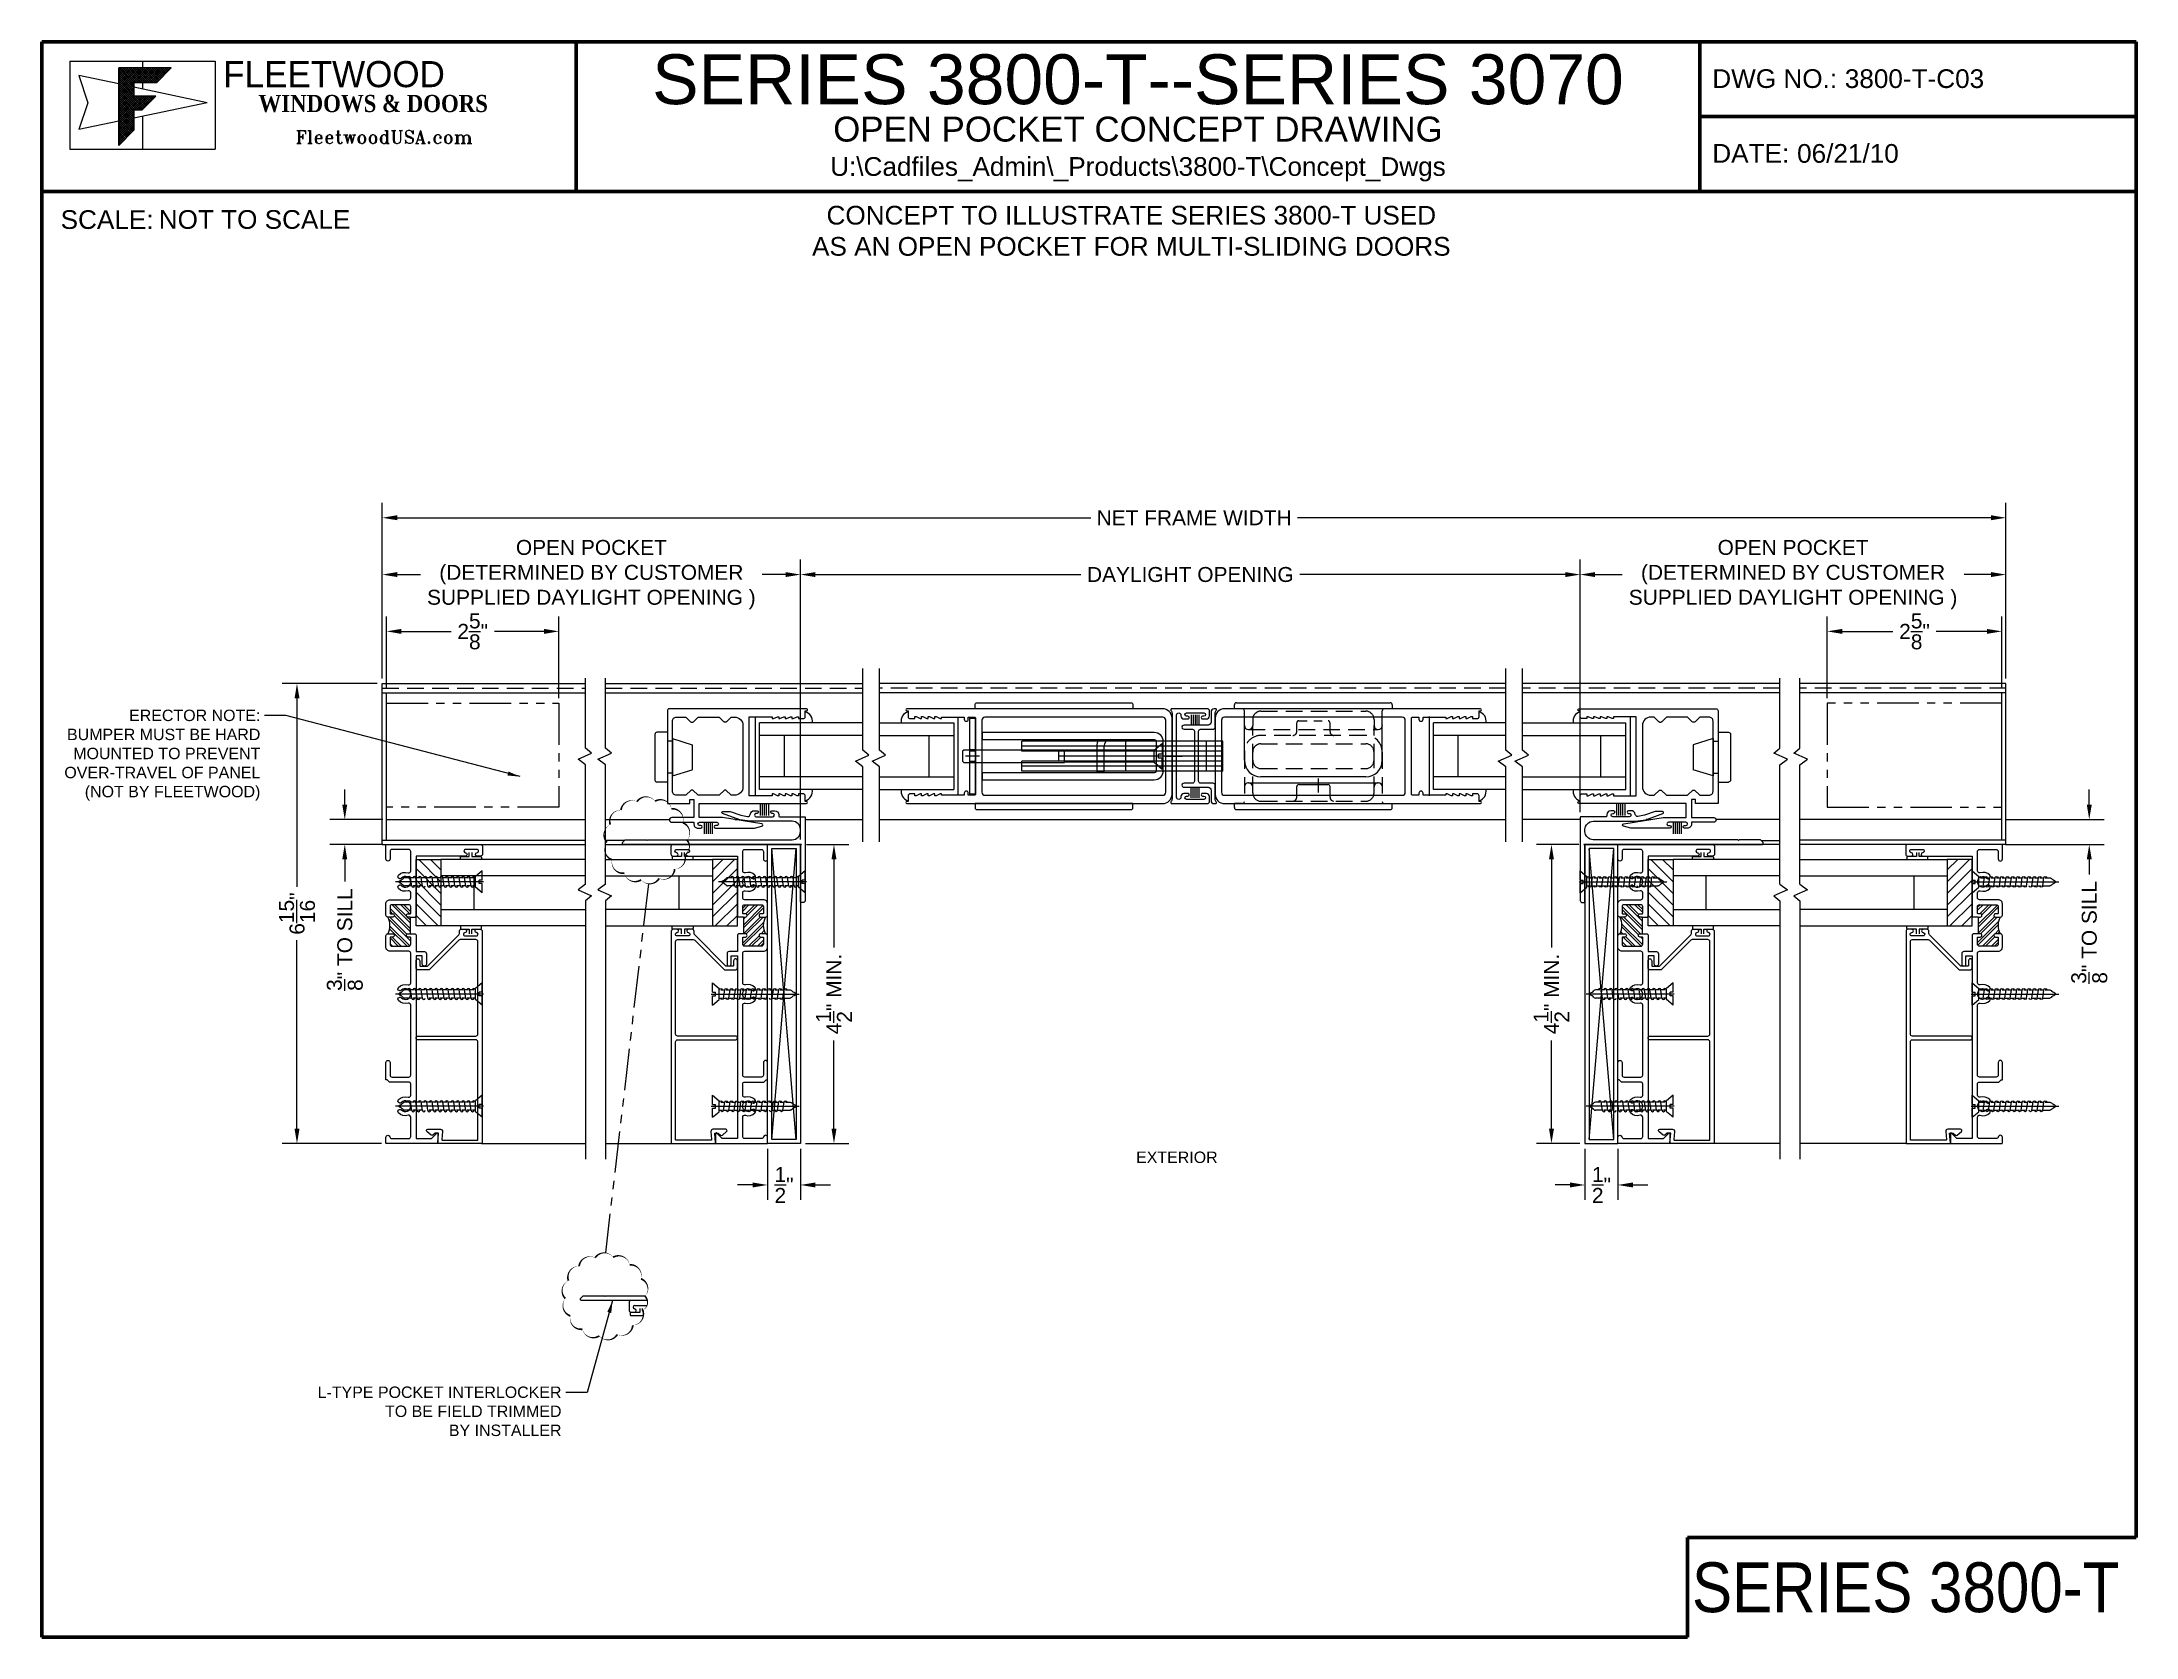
# Model space of a CAD drawing. Extents: x -29 to 2.5, y 53.3 to 77.3.
import ezdxf
from ezdxf.enums import TextEntityAlignment as Align

# ---------------------------------------------------------------- set-up
doc = ezdxf.new("R2010")
doc.units = 0
doc.header["$MEASUREMENT"] = 0
for name, pattern in [('HIDDEN', [0.375, 0.25, -0.125]), ('PHANTOM', [2.5, 1.25, -0.25, 0.25, -0.25, 0.25, -0.25]), ('PHANTOM2', [1.25, 0.625, -0.125, 0.125, -0.125, 0.125, -0.125])]:
    doc.linetypes.add(name, pattern=pattern)
doc.layers.get('0').update_dxf_attribs({"linetype": 'CONTINUOUS'})
doc.layers.get('DEFPOINTS').update_dxf_attribs({"linetype": 'CONTINUOUS'})
for name, color, linetype in [('FLUSH_PULLS', 5, 'CONTINUOUS'), ('FRAME', 1, 'CONTINUOUS'), ('GLASS', 5, 'CONTINUOUS'), ('GLASS-VINYL', 7, 'CONTINUOUS'), ('HATCH', 7, 'CONTINUOUS'), ('LATCH', 5, 'CONTINUOUS'), ('MISC', 9, 'CONTINUOUS'), ('POCKET-CLOSER', 1, 'CONTINUOUS'), ('SEAL', 7, 'CONTINUOUS'), ('SETTING BLOCKS', 4, 'CONTINUOUS'), ('SILL-PAN', 7, 'CONTINUOUS'), ('STRIKE', 7, 'CONTINUOUS'), ('TEXT', 7, 'CONTINUOUS'), ('VENT', 5, 'CONTINUOUS'), ('WALL CONDITION', 7, 'CONTINUOUS')]:
    doc.layers.add(name, color=color, linetype=linetype)
doc.styles.add('ARCH', font='archstyl.shx')
doc.styles.add('ARIAL', font='arialbd.ttf')
doc.styles.get("Standard").update_dxf_attribs({"font": 'arial.ttf'})
doc.dimstyles.new('ARROW', dxfattribs={"dimtxt": 0.125, "dimasz": 0.1875, "dimexe": 0.125, "dimexo": 0.125, "dimgap": 0.0625, "dimtad": 0, "dimtih": 1, "dimtoh": 1, "dimdec": 4, "dimzin": 11, "dimdsep": 46, "dimlunit": 5, "dimtxsty": 'ARCH', "dimcen": 0.09375, "dimclrd": 256, "dimclre": 256, "dimclrt": 256, "dimadec": 4, "dimazin": 0, "dimtfac": 1, "dimtdec": 4, "dimtmove": 2, "dimatfit": 3, "dimfxl": 0, "dimtolj": 1, "dimtzin": 0, "dimarcsym": 0})
doc.dimstyles.new('Copy of FULL SCALE', dxfattribs={"dimscale": 1.25, "dimtxt": 0.18, "dimasz": 0.18, "dimexe": 0.18, "dimexo": 0.0625, "dimgap": 0.09, "dimtad": 0, "dimdec": 4, "dimzin": 0, "dimdsep": 46, "dimlunit": 4, "dimtxsty": 'Standard', "dimcen": 0.09, "dimadec": 0, "dimazin": 0, "dimtfac": 1, "dimtdec": 4, "dimtofl": 0, "dimtmove": 0, "dimatfit": 3, "dimfxl": 0, "dimtolj": 1, "dimtzin": 0, "dimarcsym": 0})

msp = doc.modelspace()

# ---------------------------------------------------------------- texts
at = {"layer": 'TEXT', "insert": (-12.64542, 74.43755), "char_height": 0.28125, "width": 10.9440246, "attachment_point": 5}
msp.add_mtext('CONCEPT TO ILLUSTRATE SERIES 3800-T USED\\PAS AN OPEN POCKET FOR MULTI-SLIDING DOORS', dxfattribs=at)
at = {"layer": 'TEXT', "char_height": 0.171875, "style": 'ARIAL'}
for s, insert, attachment_point in [('{\\fArial|b0|i0|c0|p34;ERECTOR NOTE:\\PBUMPER MUST BE HARD\\PMOUNTED TO PREVENT\\POVER-TRAVEL OF PANEL\\P(NOT BY FLEETWOOD)}', (-25.74589, 67.23504), 3), ('{\\fArial|b0|i0|c0|p34;EXTERIOR}', (-11.34677, 60.41251), 9), ('{\\fArial|b0|i0|c0|p34;L-TYPE POCKET INTERLOCKER\\PTO BE FIELD TRIMMED\\PBY INSTALLER}', (-21.21601, 57.05196), 3)]:
    msp.add_mtext(s, dxfattribs=dict(at, insert=insert, attachment_point=attachment_point))

# ---------------------------------------------------------------- blocks, each defined once
blk = doc.blocks.new('3805 BLOCK FRAME')
h = blk.add_hatch()
h.set_pattern_fill('ANSI32', color=256, scale=0.25, style=0)
h.set_pattern_definition([(45, (-4.16348, -5.189), (-0.0662913, 0.0662913), []), (45, (-4.11928, -5.189), (-0.0662913, 0.0662913), [])])
h.paths.add_polyline_path([(-0.819, 1.361, 0.414214), (-0.85, 1.392), (-0.946, 1.392, 0.414214), (-0.956, 1.382), (-0.956, 1.351, -0.414214), (-0.98, 1.326, -0.414214), (-1.005, 1.351), (-1.005, 1.423, -0.235384), (-1.256, 1.423), (-1.256, 1.351, -0.414214), (-1.282, 1.326, -0.414214), (-1.306, 1.351), (-1.306, 1.382, 0.414214), (-1.316, 1.392), (-1.413, 1.392, 0.414214), (-1.444, 1.361), (-1.444, 1.111, 0.414214), (-1.413, 1.08), (-1.316, 1.08, 0.414214), (-1.306, 1.09), (-1.306, 1.121, -0.414214), (-1.282, 1.146, -0.414214), (-1.256, 1.121), (-1.256, 1.09), (-1.005, 1.09), (-1.005, 1.121, -0.414214), (-0.98, 1.146, -0.414214), (-0.956, 1.121), (-0.956, 1.09, 0.414214), (-0.946, 1.08), (-0.85, 1.08, 0.414214), (-0.819, 1.111)])
for q in [(-1.256, 1.09), (-1.005, 1.015)]:
    blk.add_line((-1.005, 1.09), q)
blk.add_lwpolyline([(-3.452, 1.454), (-3.193, 1.454, -0.414214), (-3.162, 1.423, -0.414214), (-3.193, 1.392), (-3.381, 1.392, 0.414214), (-3.412, 1.361), (-3.412, 1.111, 0.414214), (-3.381, 1.08), (-2.329, 1.08, 0.5024), (-2.299, 1.12, -0.280293), (-2.262, 1.264, -0.498955), (-2.213, 1.256, -0.334263), (-2.219, 1.219, 2.470836), (-2.106, 1.219, -0.334263), (-2.112, 1.256, -0.498955), (-2.063, 1.264, -0.280293), (-2.026, 1.12, 0.5024), (-1.996, 1.08), (-1.549, 1.08, 0.414214), (-1.518, 1.111), (-1.518, 1.392, -0.414214), (-1.456, 1.454), (-1.287, 1.454, -0.414214), (-1.256, 1.423), (-1.256, 1.351, -0.414214), (-1.282, 1.326, -0.414214), (-1.306, 1.351), (-1.306, 1.382, 0.414214), (-1.316, 1.392), (-1.413, 1.392, 0.414214), (-1.444, 1.361), (-1.444, 1.111, 0.414214), (-1.413, 1.08), (-1.316, 1.08, 0.414214), (-1.306, 1.09), (-1.306, 1.121, -0.414214), (-1.282, 1.146, -0.414214), (-1.256, 1.121), (-1.256, 1.09), (-1.256, 1.015), (-1.271, 1), (-1.524, 1), (-1.524, 0.875, -0.414214), (-1.556, 0.844), (-1.711, 0.844, -0.414214), (-1.742, 0.875, -0.414214), (-1.711, 0.906), (-1.586, 0.906), (-1.586, 1), (-4.338, 1), (-4.338, 0.776, 0.198912), (-4.335, 0.769), (-4.255, 0.69, -0.668179), (-4.263, 0.673), (-4.403, 0.673, -0.414214), (-4.412, 0.683), (-4.412, 1.444, -0.414214), (-4.403, 1.454), (-4.319, 1.454, -0.414214), (-4.287, 1.423, -0.358249), (-4.312, 1.393, 0.358249), (-4.338, 1.362), (-4.338, 1.111, 0.414214), (-4.306, 1.08), (-4.017, 1.08, 0.5024), (-3.987, 1.12, -0.280293), (-3.95, 1.264, -0.498955), (-3.901, 1.256), (-3.901, 1.256, -0.334263), (-3.907, 1.219, 2.470836), (-3.794, 1.219, -0.334263), (-3.8, 1.256), (-3.8, 1.256, -0.498955), (-3.751, 1.264, -0.280293), (-3.714, 1.12, 0.5024), (-3.684, 1.08), (-3.518, 1.08, 0.414214), (-3.487, 1.111), (-3.487, 1.399), (-3.452, 1.434)], format="xyb", close=True)
blk.add_lwpolyline([(-1.005, 1.09), (-1.005, 1.121, -0.414214), (-0.98, 1.146, -0.414214), (-0.956, 1.121), (-0.956, 1.09, 0.414214), (-0.946, 1.08), (-0.85, 1.08, 0.414214), (-0.819, 1.111), (-0.819, 1.361, 0.414214), (-0.85, 1.392), (-0.946, 1.392, 0.414214), (-0.956, 1.382), (-0.956, 1.351, -0.414214), (-0.98, 1.326), (-0.98, 1.326, -0.414214), (-1.005, 1.351), (-1.005, 1.423, -0.414214), (-0.975, 1.454), (-0.806, 1.454, -0.414214), (-0.744, 1.392), (-0.744, 1.111, 0.414214), (-0.712, 1.08), (-0.641, 1.08, 0.5024), (-0.611, 1.12, -0.280293), (-0.574, 1.264, -0.498955), (-0.525, 1.256), (-0.525, 1.256, -0.334263), (-0.531, 1.219, 2.470836), (-0.418, 1.219, -0.334263), (-0.424, 1.256, -0.498955), (-0.375, 1.264, -0.280293), (-0.338, 1.12, 0.5024), (-0.308, 1.08), (-0.018, 1.08, 0.414214), (0.013, 1.111), (0.013, 1.361, 0.414214), (-0.018, 1.392), (-0.131, 1.392, -0.414214), (-0.162, 1.423, -0.414214), (-0.131, 1.454), (0.088, 1.454), (0.088, 0.031, -0.414214), (0.056, 0), (-0.056, 0, -0.414214), (-0.087, 0.031), (-0.087, 0.083, -0.414214), (-0.062, 0.107), (-0.062, 0.107, -0.399638), (-0.038, 0.084, 0.399638), (-0.013, 0.06), (-0.013, 0.06, 0.414214), (0.013, 0.085), (0.013, 0.255, 0.414214), (-0.013, 0.28), (-0.013, 0.28, 0.399638), (-0.038, 0.256, -0.399638), (-0.062, 0.232, -0.414214), (-0.087, 0.257), (-0.087, 0.309), (-0.087, 1), (-0.99, 1), (-1.005, 1.015)], format="xyb")
blk.add_arc((-1.131, 1.675), 0.281, 243.5092, 296.4908)
blk = doc.blocks.new('Flat_HD_#8x1p25')
for p, q in [((6.247, 5.405), (4.926, 5.405)), ((6.23, 5.571), (6.13, 5.487)), ((6.13, 5.323), (6.13, 5.487)), ((6.185, 5.378), (6.185, 5.432)), ((6.23, 5.432), (6.185, 5.432)), ((6.23, 5.378), (6.185, 5.378)), ((6.23, 5.432), (6.23, 5.571)), ((6.23, 5.239), (6.23, 5.378)), ((6.23, 5.239), (6.13, 5.323))]:
    blk.add_line(p, q)
at = {"linetype": 'Continuous'}
for p, q in [((4.98, 5.411), (4.98, 5.399)), ((5.13, 5.466), (5.062, 5.466)), ((5.169, 5.341), (5.151, 5.47)), ((5.211, 5.466), (5.151, 5.466)), ((5.251, 5.341), (5.232, 5.47)), ((5.293, 5.466), (5.232, 5.466)), ((5.332, 5.341), (5.313, 5.47)), ((5.374, 5.466), (5.314, 5.466)), ((5.413, 5.341), (5.395, 5.47)), ((5.455, 5.466), (5.395, 5.466)), ((5.495, 5.341), (5.476, 5.47)), ((5.537, 5.466), (5.476, 5.466)), ((5.576, 5.341), (5.557, 5.47)), ((5.618, 5.466), (5.558, 5.466)), ((5.658, 5.341), (5.639, 5.47)), ((5.699, 5.466), (5.639, 5.466)), ((5.739, 5.341), (5.72, 5.47)), ((5.781, 5.466), (5.72, 5.466)), ((5.82, 5.341), (5.802, 5.47)), ((5.862, 5.466), (5.802, 5.466)), ((5.902, 5.341), (5.883, 5.47)), ((5.943, 5.466), (5.883, 5.466)), ((5.983, 5.341), (5.964, 5.47)), ((6.025, 5.466), (5.965, 5.466)), ((6.064, 5.341), (6.046, 5.47)), ((6.106, 5.466), (6.046, 5.466)), ((6.13, 5.449), (6.127, 5.47)), ((6.13, 5.466), (6.127, 5.466)), ((5.169, 5.344), (5.062, 5.344)), ((5.25, 5.344), (5.19, 5.344)), ((5.332, 5.344), (5.272, 5.344)), ((5.494, 5.344), (5.434, 5.344)), ((5.576, 5.344), (5.516, 5.344)), ((5.657, 5.344), (5.597, 5.344)), ((5.738, 5.344), (5.678, 5.344)), ((5.82, 5.344), (5.76, 5.344)), ((5.901, 5.344), (5.841, 5.344)), ((5.982, 5.344), (5.922, 5.344)), ((6.064, 5.344), (6.004, 5.344)), ((6.13, 5.344), (6.085, 5.344))]:
    blk.add_line(p, q, dxfattribs=at)
for centre, radius, start, end in [((4.988, 5.411), 0.00861, 101.7651, 180), ((4.988, 5.399), 0.00861, 180, 258.2349), ((4.94, 5.542), 0.131, 290.7051, 318.8501), ((4.94, 5.268), 0.131, 41.1499, 69.2949), ((5.062, 5.436), 0.03, 90, 138.8501), ((5.13, 5.466), 0.0211, 0, 180), ((5.13, 5.466), 0.0211, 0, 180), ((5.211, 5.466), 0.0211, 0, 180), ((5.293, 5.466), 0.0211, 0, 180), ((5.293, 5.466), 0.0211, 0, 180), ((5.374, 5.466), 0.0211, 0, 180), ((5.374, 5.466), 0.0211, 0, 180), ((5.455, 5.466), 0.0211, 0, 180), ((5.537, 5.466), 0.0211, 0, 180), ((5.537, 5.466), 0.0211, 0, 180), ((5.618, 5.466), 0.0211, 0, 180), ((5.618, 5.466), 0.0211, 0, 180), ((5.699, 5.466), 0.0211, 0, 180), ((5.781, 5.466), 0.0211, 0, 180), ((5.862, 5.466), 0.0211, 0, 180), ((5.862, 5.466), 0.0211, 0, 180), ((5.943, 5.466), 0.0211, 0, 180), ((6.025, 5.466), 0.0211, 0, 180), ((6.025, 5.466), 0.0211, 0, 180), ((6.106, 5.466), 0.0211, 0, 180), ((6.106, 5.466), 0.0211, 0, 180), ((5.062, 5.374), 0.03, 221.1499, 270), ((5.19, 5.344), 0.0211, 180, 0), ((5.272, 5.344), 0.0211, 180, 0), ((5.353, 5.344), 0.0211, 180, 0), ((5.434, 5.344), 0.0211, 180, 0), ((5.516, 5.344), 0.0211, 180, 0), ((5.597, 5.344), 0.0211, 180, 0), ((5.678, 5.344), 0.0211, 180, 0), ((5.76, 5.344), 0.0211, 180, 0), ((5.841, 5.344), 0.0211, 180, 0), ((5.922, 5.344), 0.0211, 180, 0), ((6.004, 5.344), 0.0211, 180, 0), ((6.085, 5.344), 0.0211, 180, 0)]:
    blk.add_arc(centre, radius, start, end, dxfattribs=at)
blk = doc.blocks.new('3801 1 INCH GLASS STOP')
blk.add_lwpolyline([(2.741, 0.327, -0.414214), (2.769, 0.299, -0.414214), (2.741, 0.271), (2.669, 0.271, 0.414214), (2.659, 0.261), (2.659, 0.167, 0.198912), (2.668, 0.145), (3.128, -0.315, 0.198912), (3.15, -0.324), (3.183, -0.324, -0.414214), (3.214, -0.355), (3.214, -0.408, -0.414214), (3.189, -0.433, -0.399638), (3.164, -0.41, 0.400364), (3.139, -0.386, 0.414214), (3.114, -0.411), (3.114, -0.581, 0.414214), (3.139, -0.606), (3.139, -0.606, 0.399638), (3.164, -0.582, -0.399638), (3.189, -0.558, -0.414214), (3.214, -0.583), (3.214, -0.637, -0.414214), (3.183, -0.668), (-0.001, -0.668, -0.414214), (-0.011, -0.658), (-0.011, -0.01, -0.440011), (0, 0), (0.149, -0.013), (0.149, 0.04), (0.115, 0.074, -0.395486), (0.114, 0.102), (0.17, 0.165, -0.691708), (0.205, 0.152), (0.205, -0.04, -0.440011), (0.171, -0.071), (0.05, -0.061, 0.440011), (0.039, -0.071), (0.039, -0.593, 0.414214), (0.049, -0.603), (1.52, -0.603, 0.414214), (1.551, -0.572), (1.551, 0.299, -0.414214), (1.579, 0.327, -0.414214), (1.607, 0.299), (1.607, -0.572, 0.414214), (1.638, -0.603), (3.027, -0.603, 0.414214), (3.058, -0.572), (3.058, -0.337, 0.198912), (3.049, -0.315), (2.612, 0.122, -0.198912), (2.603, 0.144), (2.603, 0.296, -0.414214), (2.634, 0.327)], format="xyb", close=True)
blk = doc.blocks.new('*D78')
at = {"color": 0, "lineweight": -2}
for p, q in [((-17.529, 65.207), (-16.893, 65.207)), ((-17.118, 64.982), (-17.118, 63.655)), ((-17.118, 60.932), (-17.118, 62.26)), ((-17.544, 60.707), (-16.893, 60.707))]:
    blk.add_line(p, q, dxfattribs=at)
at = {"color": 0}
for points in [[(-17.155, 64.982), (-17.08, 64.982), (-17.118, 65.207)], [(-17.155, 60.932), (-17.08, 60.932), (-17.118, 60.707)]]:
    blk.add_solid(points, dxfattribs=at)
at = {"layer": 'DEFPOINTS', "color": 0}
for p in [(-17.607, 65.207), (-17.622, 60.707), (-17.118, 60.707)]:
    blk.add_point(p, dxfattribs=at)
at = {"color": 0, "insert": (-17.118, 62.957), "char_height": 0.225, "attachment_point": 5, "rotation": 90}
blk.add_mtext('\\A1;4{\\H1.000000x;\\S1/2;}" MIN.', dxfattribs=at)
blk = doc.blocks.new('*D79')
at = {"color": 0, "lineweight": -2}
for p, q in [((-18.117, 60.629), (-18.117, 59.859)), ((-17.622, 60.629), (-17.622, 59.859)), ((-18.342, 60.084), (-18.567, 60.084)), ((-17.397, 60.084), (-17.172, 60.084))]:
    blk.add_line(p, q, dxfattribs=at)
at = {"color": 0}
for points in [[(-18.342, 60.122), (-18.342, 60.047), (-18.117, 60.084)], [(-17.397, 60.122), (-17.397, 60.047), (-17.622, 60.084)]]:
    blk.add_solid(points, dxfattribs=at)
at = {"layer": 'DEFPOINTS', "color": 0}
for p in [(-18.117, 60.707), (-17.622, 60.707), (-18.117, 60.084)]:
    blk.add_point(p, dxfattribs=at)
at = {"color": 0, "insert": (-17.869, 60.084), "char_height": 0.225, "attachment_point": 5}
blk.add_mtext('\\A1;{\\H1.000000x;\\S1/2;}"', dxfattribs=at)
blk = doc.blocks.new('CONCEPT LTB')
h = blk.add_hatch()
h.set_pattern_fill('ANSI37', color=151, scale=0.06, style=0)
h.paths.add_polyline_path([(0.649, 7.87), (0.385, 7.87), (0.385, 7.481), (0.461, 7.557), (0.461, 7.659), (0.503, 7.659), (0.571, 7.727), (0.461, 7.727), (0.461, 7.797), (0.576, 7.797)])
at = {"lineweight": 60}
for p, q in [((0, 0), (0, 8)), ((0, 8), (10.5, 8)), ((2.679, 7.25), (2.679, 8)), ((8.312, 8), (8.312, 7.25)), ((10.5, 8), (10.5, 0.5)), ((8.312, 7.625), (10.5, 7.625)), ((8.312, 7.625), (10.5, 7.625)), ((0, 7.25), (10.5, 7.25)), ((10.5, 0.5), (8.25, 0.5)), ((8.25, 0.5), (8.25, 0)), ((8.25, 0), (0, 0))]:
    blk.add_line(p, q, dxfattribs=at)
at = {"color": 151}
for p, q in [((0.14, 7.904), (0.14, 7.462)), ((0.14, 7.904), (0.868, 7.904)), ((0.504, 7.904), (0.504, 7.87)), ((0.868, 7.904), (0.868, 7.462)), ((0.504, 7.797), (0.504, 7.764)), ((0.504, 7.627), (0.504, 7.462)), ((0.14, 7.462), (0.868, 7.462))]:
    blk.add_line(p, q, dxfattribs=at)
at = {"color": 1}
for p, q in [((0.185, 7.831), (0.23, 7.695)), ((0.385, 7.789), (0.185, 7.831)), ((0.828, 7.695), (0.461, 7.773)), ((0.23, 7.695), (0.185, 7.56)), ((0.828, 7.695), (0.461, 7.618)), ((0.385, 7.602), (0.185, 7.56))]:
    blk.add_line(p, q, dxfattribs=at)
at = {"color": 151}
blk.add_lwpolyline([(0.461, 7.557), (0.461, 7.659), (0.503, 7.659), (0.461, 7.659), (0.461, 7.557), (0.385, 7.481), (0.385, 7.87), (0.649, 7.87), (0.576, 7.797), (0.461, 7.797), (0.461, 7.727), (0.571, 7.727), (0.461, 7.727), (0.461, 7.797), (0.576, 7.797), (0.649, 7.87), (0.385, 7.87), (0.385, 7.481), (0.461, 7.557), (0.461, 7.659), (0.503, 7.659), (0.571, 7.727), (0.461, 7.727), (0.461, 7.797), (0.576, 7.797), (0.649, 7.87), (0.385, 7.87), (0.385, 7.481)], close=True, dxfattribs=at)
for s, p in [('DWG NO.:', (8.375, 7.769)), ('DATE:', (8.375, 7.394)), ('SCALE:', (0.094, 7.062))]:
    blk.add_text(s, height=0.0938).set_placement(p)
at = {"attachment_point": 1}
for s, insert, char_height, width in [('{\\fBankGothic Md BT|b0|i0|c0|p34;FLEETWOOD}', (0.909, 7.904), 0.13124, 7.00828), ('{\\fGaramond|b1|i0|c0|p18;WINDOWS & DOORS}', (1.086, 7.734), 0.08608, 1.33618), ('{\\Fromant.shx|c0;FleetwoodUSA.com}', (1.272, 7.555), 0.06519, 0.98742)]:
    blk.add_mtext(s, dxfattribs=dict(at, insert=insert, char_height=char_height, width=width))
for tag, height, p in [('PRODUCT', 0.25, (5.495, 7.812)), ('TYPE1', 0.125, (5.495, 7.563)), ('FILEPATH', 0.0938, (5.495, 7.375)), ('PRODUCT', 0.25, (9.375, 0.25))]:
    blk.add_attdef(tag, text='', height=height).set_placement(p, align=Align.MIDDLE_CENTER)
for tag, p in [('DWG_NO.', (9.039, 7.769)), ('DATE', (8.8, 7.394)), ('SCALE', (0.586, 7.062))]:
    blk.add_attdef(tag, p, '', height=0.0938)
blk = doc.blocks.new('*D75')
at = {"color": 0, "lineweight": -2}
for p, q in [((-17.622, 65.284), (-17.622, 69.492)), ((-5.894, 65.693), (-5.894, 69.492)), ((-17.397, 69.267), (-13.403, 69.267)), ((-6.119, 69.267), (-10.113, 69.267))]:
    blk.add_line(p, q, dxfattribs=at)
at = {"color": 0}
for points in [[(-17.397, 69.305), (-17.397, 69.23), (-17.622, 69.267)], [(-6.119, 69.305), (-6.119, 69.23), (-5.894, 69.267)]]:
    blk.add_solid(points, dxfattribs=at)
at = {"layer": 'DEFPOINTS', "color": 0}
for p in [(-5.894, 69.267), (-5.894, 65.615), (-17.622, 65.206)]:
    blk.add_point(p, dxfattribs=at)
at = {"color": 0, "insert": (-11.758, 69.267), "char_height": 0.225, "attachment_point": 5}
blk.add_mtext('\\A1;DAYLIGHT OPENING', dxfattribs=at)
blk = doc.blocks.new('*D76')
at = {"color": 0, "lineweight": -2}
for p, q in [((-23.912, 67.706), (-23.912, 70.347)), ((0.51, 67.706), (0.51, 70.347)), ((-23.687, 70.122), (-13.255, 70.122)), ((0.285, 70.122), (-10.146, 70.122))]:
    blk.add_line(p, q, dxfattribs=at)
at = {"color": 0}
for points in [[(-23.687, 70.16), (-23.687, 70.085), (-23.912, 70.122)], [(0.285, 70.16), (0.285, 70.085), (0.51, 70.122)]]:
    blk.add_solid(points, dxfattribs=at)
at = {"layer": 'DEFPOINTS', "color": 0}
for p in [(-23.912, 70.122), (-23.912, 67.628), (0.51, 67.628)]:
    blk.add_point(p, dxfattribs=at)
at = {"color": 0, "insert": (-11.701, 70.122), "char_height": 0.225, "attachment_point": 5}
blk.add_mtext('\\A1;NET FRAME WIDTH', dxfattribs=at)
blk = doc.blocks.new('*D77')
at = {"color": 0, "lineweight": -2}
for p, q in [((-23.912, 67.706), (-23.912, 69.492)), ((-17.622, 65.284), (-17.622, 69.492)), ((-23.687, 69.267), (-23.338, 69.267)), ((-17.847, 69.267), (-18.196, 69.267))]:
    blk.add_line(p, q, dxfattribs=at)
at = {"color": 0}
for points in [[(-23.687, 69.305), (-23.687, 69.23), (-23.912, 69.267)], [(-17.847, 69.305), (-17.847, 69.23), (-17.622, 69.267)]]:
    blk.add_solid(points, dxfattribs=at)
at = {"layer": 'DEFPOINTS', "color": 0}
for p in [(-23.912, 69.267), (-23.912, 67.628), (-17.622, 65.206)]:
    blk.add_point(p, dxfattribs=at)
at = {"color": 0, "insert": (-20.767, 69.267), "char_height": 0.225, "attachment_point": 5}
blk.add_mtext('\\A1;OPEN POCKET\\P(DETERMINED BY CUSTOMER\\PSUPPLIED DAYLIGHT OPENING )', dxfattribs=at)
blk = doc.blocks.new('A$C1D443341')
for p, q in [((0, 0.719), (0, 0.031)), ((0.188, 0.75), (0.031, 0.75)), ((0.188, 0.75), (0.188, 0)), ((0.264, 0.656), (0.562, 0.563)), ((0.264, 0.656), (0.264, 0.094)), ((0.264, 0.615), (0.188, 0.615)), ((0.562, 0.563), (0.562, 0.187)), ((0.188, 0), (0.031, 0)), ((0.264, 0.135), (0.188, 0.135)), ((0.264, 0.094), (0.562, 0.187))]:
    blk.add_line(p, q)
for centre, start, end in [((0.031, 0.719), 90, 180), ((0.031, 0.031), 180, 270)]:
    blk.add_arc(centre, 0.031, start, end)
blk = doc.blocks.new('A$C0DB918E6')
at = {"layer": 'MISC', "xscale": 0.25, "yscale": 0.25, "zscale": 0.25}
blk.add_blockref('A$C1D443341', (0, 0), dxfattribs=at)
blk = doc.blocks.new('3006 STD POST-INTERLOCKER')
at = {"color": 7}
for p, q in [((-0.674, -0.979), (-0.674, -1.153)), ((-0.644, -0.979), (-0.644, -1.153)), ((-0.614, -0.979), (-0.614, -1.153)), ((-0.584, -0.979), (-0.584, -1.153)), ((-0.554, -0.979), (-0.554, -1.153))]:
    blk.add_line(p, q, dxfattribs=at)
for points in [[(-2.074, -0.666), (-2.074, -0.58, -0.414214), (-2.043, -0.55), (-1.974, -0.55), (-1.974, -0.58), (-1.954, -0.58), (-1.894, -0.55), (-1.874, -0.55), (-1.874, -0.58), (-1.854, -0.58), (-1.794, -0.55), (-1.774, -0.55), (-1.774, -0.58), (-1.754, -0.58), (-1.694, -0.55), (-1.674, -0.55), (-1.674, -0.58), (-1.654, -0.58), (-1.594, -0.55), (-1.574, -0.55), (-1.574, -0.58), (-1.231, -0.58), (-1.231, 0.61), (-1.574, 0.61), (-1.574, 0.581), (-1.594, 0.581), (-1.654, 0.61), (-1.674, 0.61), (-1.674, 0.581), (-1.694, 0.581), (-1.754, 0.61), (-1.774, 0.61), (-1.774, 0.581), (-1.794, 0.581), (-1.854, 0.61), (-1.874, 0.61), (-1.874, 0.581), (-1.894, 0.581), (-1.954, 0.61), (-1.974, 0.61), (-1.974, 0.581), (-2.043, 0.581, -0.414214), (-2.074, 0.611), (-2.074, 0.696), (-2.094, 0.696, -0.999996), (-2.094, 0.728), (-0.031, 0.728, -0.414214), (0, 0.697), (0, -0.697), (-0.338, -0.697), (-0.338, -0.635), (-0.4, -0.635), (-0.4, -0.908), (-0.066, -0.908, -1), (-0.066, -0.979), (-0.4, -0.979), (-0.4, -1.006, -0.414214), (-0.462, -1.068), (-0.504, -1.068, -1), (-0.504, -1.028), (-0.484, -1.028, 0.999996), (-0.484, -0.979), (-0.744, -0.979, 1.000003), (-0.744, -1.028), (-0.724, -1.028, -0.999994), (-0.724, -1.068), (-1.312, -1.068), (-1.422, -1.039, -0.811415), (-1.42, -1), (-0.828, -0.908), (-0.478, -0.908), (-0.478, -0.697), (-2.094, -0.697, -0.999996), (-2.094, -0.666), (-2.074, -0.666)], [(-0.891, 0.535), (-0.96, 0.604), (-1.012, 0.604, 0.414214), (-1.137, 0.479), (-1.137, -0.447, 0.414214), (-1.012, -0.572), (-0.973, -0.572, 0.198912), (-0.951, -0.563), (-0.891, -0.504, -0.414214), (-0.847, -0.504), (-0.787, -0.563, 0.198912), (-0.765, -0.572), (-0.473, -0.572, 0.198912), (-0.451, -0.563), (-0.391, -0.504, -0.414214), (-0.347, -0.504), (-0.287, -0.563, 0.198912), (-0.265, -0.572), (-0.138, -0.572, 0.414214), (-0.076, -0.51), (-0.076, 0.542, 0.414214), (-0.138, 0.604), (-0.265, 0.604, 0.198912), (-0.287, 0.594), (-0.347, 0.535, -0.414214), (-0.391, 0.535), (-0.451, 0.594, 0.198912), (-0.473, 0.604), (-0.765, 0.604, 0.198912), (-0.787, 0.594), (-0.847, 0.535)]]:
    blk.add_lwpolyline(points, format="xyb")
blk.add_arc((-0.869, 0.557), 0.031, 225.0005, 315.0002)
blk = doc.blocks.new('ARCHETYPE LATCH')
at = {"layer": 'FLUSH_PULLS'}
for points in [[(3.064, 0.803), (0.749, 0.803, 0.414214), (0.719, 0.773), (0.719, 0.713), (3.094, 0.713), (3.094, 0.773, 0.414214)], [(3.064, -0.803), (0.749, -0.803, -0.414214), (0.719, -0.773), (0.719, -0.713), (3.094, -0.713), (3.094, -0.773, -0.414214)]]:
    blk.add_lwpolyline(points, format="xyb", close=True, dxfattribs=at)
at = {"layer": 'LATCH'}
for p, q in [((-0.631, 0.225), (2.389, 0.225)), ((-0.631, 0.225), (-0.631, -0.225)), ((-0.631, 0.15), (2.389, 0.15)), ((-0.631, 0.075), (2.389, 0.075)), ((-0.631, 0), (1.837, 0)), ((-0.381, -0.225), (-0.381, 0.225)), ((0.28, 0.193), (0.28, 0.03)), ((0.401, 0.089), (0.28, 0.193)), ((0.28, 0.03), (0.333, 0.03)), ((0.333, 0.03), (0.333, -0.03)), ((0.401, 0.089), (1.749, 0.089)), ((0.401, 0.089), (0.401, -0.089)), ((0.831, -0.225), (0.831, 0.225)), ((1.262, 0.235), (1.157, 0.235)), ((1.157, -0.145), (1.157, 0.235)), ((1.262, -0.145), (1.262, 0.235)), ((1.837, -0.075), (1.837, 0.075)), ((2.389, 0.225), (2.389, 0.075)), ((-0.631, -0.075), (2.389, -0.075)), ((-0.631, -0.15), (2.389, -0.15)), ((0.28, -0.192), (0.28, -0.03)), ((0.28, -0.03), (0.333, -0.03)), ((0.401, -0.089), (0.28, -0.192)), ((0.401, -0.089), (1.749, -0.089)), ((2.389, -0.075), (2.389, -0.225))]:
    blk.add_line(p, q, dxfattribs=at)
at = {"layer": 'LATCH', "ltscale": 0.3}
for p, q in [((0.239, 0), (-0.021, 0)), ((0.401, 0), (1.036, 0)), ((3.025, 0), (3.235, 0))]:
    blk.add_line(p, q, dxfattribs=at)
at = {"layer": 'LATCH', "ltscale": 0.5}
for p, q in [((0.262, 0.206), (0.355, 0.125)), ((3.085, 0.095), (3.175, 0.095)), ((3.085, 0.095), (3.1, 0.08)), ((3.1, 0.08), (3.16, 0.08)), ((3.175, 0.095), (3.16, 0.08)), ((0.355, -0.125), (0.262, -0.205)), ((3.1, -0.08), (3.085, -0.095)), ((3.085, -0.095), (3.175, -0.095)), ((3.16, -0.08), (3.1, -0.08)), ((3.16, -0.08), (3.175, -0.095))]:
    blk.add_line(p, q, dxfattribs=at)
at = {"layer": 'LATCH'}
blk.add_lwpolyline([(0.397, -0.355), (2.987, -0.355), (2.987, -0.25), (0.397, -0.25, -0.414214), (0.367, -0.22), (0.367, 0.22, -0.414214), (0.397, 0.25), (2.987, 0.25), (2.987, 0.355), (0.397, 0.355, 0.414214), (0.262, 0.22), (0.262, -0.22, 0.414214), (0.397, -0.355), (1.052, -0.355)], format="xyb", dxfattribs=at)
for points in [[(3.085, -0.568), (3.175, -0.568), (3.175, 0.568), (3.085, 0.568)], [(3.262, 0.093), (1.749, 0.093), (1.749, -0.093), (3.262, -0.093), (3.28, -0.075), (3.28, 0.075)]]:
    blk.add_lwpolyline(points, close=True, dxfattribs=at)
blk.add_lwpolyline([(-0.631, -0.225), (2.389, -0.225)], dxfattribs=at)
for radius, start in [(0.105, 270), (0.21, 330)]:
    blk.add_arc((1.052, -0.145), radius, start, 360, dxfattribs=at)
blk = doc.blocks.new('3767 LEADSILE')
for points in [[(3.769, -0.597), (3.749, -0.597), (3.689, -0.565), (3.669, -0.565), (3.669, -0.597), (3.649, -0.597), (3.589, -0.565), (3.569, -0.565), (3.569, -0.597), (3.549, -0.597), (3.489, -0.565), (3.469, -0.565), (3.469, -0.588), (3.126, -0.588), (3.126, -0.556, 1), (3.064, -0.556), (3.064, -0.588), (2.969, -0.588, -0.414214), (2.954, -0.573), (2.954, 0.573, -0.414214), (2.969, 0.588), (3.064, 0.588), (3.064, 0.556, 1), (3.126, 0.556), (3.126, 0.588), (3.469, 0.588), (3.469, 0.565), (3.489, 0.565), (3.549, 0.597), (3.569, 0.597), (3.569, 0.565), (3.589, 0.565), (3.649, 0.597), (3.669, 0.597), (3.669, 0.565), (3.689, 0.565), (3.749, 0.597), (3.769, 0.597), (3.769, 0.565), (3.789, 0.565), (3.849, 0.597), (3.869, 0.597), (3.869, 0.565), (3.938, 0.565, 0.414214), (3.969, 0.596), (3.969, 0.681), (3.989, 0.681, 1), (3.989, 0.713), (0.14, 0.713, 0.414214), (0, 0.573), (0, -0.573, 0.414214), (0.14, -0.713), (3.989, -0.713, 1), (3.989, -0.681), (3.969, -0.681), (3.969, -0.596, 0.414214), (3.938, -0.565), (3.869, -0.565), (3.869, -0.597), (3.849, -0.597), (3.789, -0.565), (3.769, -0.565)], [(2.814, -0.588, 0.414214), (2.86, -0.542), (2.86, 0.542, 0.414214), (2.814, 0.588), (0.14, 0.588, 0.414214), (0.094, 0.542), (0.094, -0.542, 0.414214), (0.14, -0.588)]]:
    blk.add_lwpolyline(points, format="xyb", close=True)
blk = doc.blocks.new('A$C38BD2A69')
at = {"layer": 'FLUSH_PULLS'}
for p, q in [((0, 0.03), (0, 2.345)), ((0.03, 2.375), (0.09, 2.375)), ((0.09, 2.375), (0.09, 0)), ((0.865, 2.225), (0.12, 2.225)), ((1.115, 1.975), (1.115, 0.4)), ((0.09, 0), (0.03, 0)), ((0.865, 0.15), (0.12, 0.15))]:
    blk.add_line(p, q, dxfattribs=at)
at = {"layer": 'FLUSH_PULLS', "linetype": 'HIDDEN'}
for p, q in [((0.125, 0.4), (0.125, 1.975)), ((0.25, 2.1), (0.34, 2.1)), ((0.865, 2.1), (0.34, 2.1)), ((0.403, 0.213), (0.403, 2.163)), ((0.99, 0.4), (0.99, 1.975)), ((0.25, 0.275), (0.34, 0.275)), ((0.865, 0.275), (0.34, 0.275))]:
    blk.add_line(p, q, dxfattribs=at)
at = {"layer": 'FLUSH_PULLS'}
for centre, radius, start, end in [((0.03, 2.345), 0.03, 90, 180), ((0.12, 2.255), 0.03, 180, 270), ((0.34, 2.163), 0.0625, 0, 90), ((0.865, 1.975), 0.25, 0, 90), ((0.34, 2.163), 0.0625, 270, 0), ((0.865, 0.4), 0.25, 270, 0), ((0.03, 0.03), 0.03, 180, 270), ((0.12, 0.12), 0.03, 90, 180), ((0.34, 0.213), 0.0625, 0, 90), ((0.34, 0.213), 0.0625, 270, 360)]:
    blk.add_arc(centre, radius, start, end, dxfattribs=at)
at = {"layer": 'FLUSH_PULLS', "linetype": 'HIDDEN'}
for centre, start, end in [((0.25, 1.975), 90, 180), ((0.865, 1.975), 0, 90), ((0.25, 0.4), 180, 270), ((0.865, 0.4), 270, 0)]:
    blk.add_arc(centre, 0.125, start, end, dxfattribs=at)
blk = doc.blocks.new('A$C1E0F2519')
at = {"layer": 'FLUSH_PULLS', "linetype": 'HIDDEN'}
for p, q in [((0.47, 2.225), (1.215, 2.225)), ((0.22, 1.975), (0.22, 0.4)), ((0.345, 0.4), (0.345, 1.975)), ((1.085, 2.1), (0.47, 2.1)), ((0.995, 2.1), (0.995, 2.1)), ((1.21, 0.4), (1.21, 1.975)), ((1.085, 0.275), (0.47, 0.275)), ((0.47, 0.15), (1.215, 0.15)), ((0.995, 0.275), (0.995, 0.275))]:
    blk.add_line(p, q, dxfattribs=at)
at = {"layer": 'FLUSH_PULLS'}
for p, q in [((1.245, 2.255), (1.245, 2.375)), ((1.305, 2.375), (1.245, 2.375)), ((1.335, 0.03), (1.335, 2.345)), ((0.932, 0.213), (0.932, 2.163)), ((1.245, 0.12), (1.245, 0)), ((1.305, 0), (1.245, 0))]:
    blk.add_line(p, q, dxfattribs=at)
at = {"layer": 'FLUSH_PULLS', "linetype": 'HIDDEN', "ltscale": 0.5}
for p, q in [((0, 0.968), (0, 1.408)), ((0.16, 1.438), (0.03, 1.438)), ((0.16, 0.938), (0.03, 0.938))]:
    blk.add_line(p, q, dxfattribs=at)
at = {"layer": 'FLUSH_PULLS', "ltscale": 0.5}
for p, q in [((0.96, 0.968), (0.96, 1.408)), ((1.15, 1.438), (0.99, 1.438)), ((1.15, 0.938), (0.99, 0.938))]:
    blk.add_line(p, q, dxfattribs=at)
at = {"layer": 'FLUSH_PULLS', "linetype": 'HIDDEN'}
for centre, radius, start, end in [((0.47, 1.975), 0.25, 90, 180), ((0.47, 1.975), 0.125, 90, 180), ((1.085, 1.975), 0.125, 0, 90), ((0.47, 0.4), 0.25, 180, 270), ((0.47, 0.4), 0.125, 180, 270), ((1.085, 0.4), 0.125, 270, 0)]:
    blk.add_arc(centre, radius, start, end, dxfattribs=at)
at = {"layer": 'FLUSH_PULLS'}
for centre, radius, start, end in [((0.995, 2.163), 0.0625, 90, 180), ((1.215, 2.255), 0.03, 270, 0), ((1.305, 2.345), 0.03, 0, 90), ((0.995, 2.163), 0.0625, 180, 270), ((0.995, 0.213), 0.0625, 90, 180), ((0.995, 0.213), 0.0625, 180, 270), ((1.215, 0.12), 0.03, 0, 90), ((1.215, 0.12), 0.03, 0, 90), ((1.305, 0.03), 0.03, 270, 0)]:
    blk.add_arc(centre, radius, start, end, dxfattribs=at)
at = {"layer": 'FLUSH_PULLS', "linetype": 'HIDDEN', "ltscale": 0.5}
for centre, radius, start, end in [((0.03, 1.408), 0.03, 90, 180), ((0.16, 1.498), 0.06, 270, 0), ((0.03, 0.968), 0.03, 180, 270), ((0.16, 0.878), 0.06, 0, 90)]:
    blk.add_arc(centre, radius, start, end, dxfattribs=at)
at = {"layer": 'FLUSH_PULLS', "ltscale": 0.5}
for centre, radius, start, end in [((0.99, 1.408), 0.03, 90, 180), ((1.15, 1.498), 0.06, 270, 0), ((0.99, 0.968), 0.03, 180, 270), ((1.15, 0.878), 0.06, 0, 90)]:
    blk.add_arc(centre, radius, start, end, dxfattribs=at)
blk = doc.blocks.new('ARCHETYPE DUMMY PULL ASSY')
at = {"layer": 'FLUSH_PULLS'}
blk.add_line((0.338, 1.55), (0.547, 1.55), dxfattribs=at)
at = {"layer": 'FLUSH_PULLS', "rotation": 90}
blk.add_blockref('3767 LEADSILE', (0, 0), dxfattribs=at)
at = {"layer": 'FLUSH_PULLS'}
for name, p in [('A$C38BD2A69', (-0.803, 0.289)), ('A$C1E0F2519', (-0.532, 0.289))]:
    blk.add_blockref(name, p, dxfattribs=at)
blk = doc.blocks.new('3039 & 3040 locking yoke')
at = {"color": 7}
for p, q in [((0.286, 0.624), (0.286, 0.468)), ((0.316, 0.624), (0.316, 0.468)), ((0.346, 0.624), (0.346, 0.468)), ((0.376, 0.624), (0.376, 0.468)), ((0.406, 0.624), (0.406, 0.468)), ((0.289, -0.624), (0.289, -0.468)), ((0.319, -0.624), (0.319, -0.468)), ((0.349, -0.624), (0.349, -0.468)), ((0.379, -0.624), (0.379, -0.468)), ((0.409, -0.624), (0.409, -0.468))]:
    blk.add_line(p, q, dxfattribs=at)
blk.add_lwpolyline([(0.219, 0.651), (0.479, 0.651, -1), (0.479, 0.601), (0.459, 0.601, 1.000009), (0.459, 0.561), (0.518, 0.561, 0.414214), (0.564, 0.607), (0.564, 0.682, 0.414214), (0.533, 0.713), (-0.005, 0.713, 0.650938), (-0.016, 0.688, -0.186452), (0, 0.646), (0, 0), (0, -0.646, -0.186452), (-0.016, -0.688, 0.650938), (-0.005, -0.713), (0.533, -0.713, 0.414214), (0.564, -0.682), (0.564, -0.607, 0.414214), (0.518, -0.561), (0.459, -0.561, 1.000009), (0.459, -0.601), (0.479, -0.601, -1), (0.479, -0.651), (0.219, -0.651, -1), (0.219, -0.601), (0.239, -0.601, 1.000009), (0.239, -0.561), (0.18, -0.561, 0.414214), (0.134, -0.607), (0.134, -0.618, -1), (0.068, -0.618), (0.068, 0.618, -1), (0.134, 0.618), (0.134, 0.607, 0.414214), (0.18, 0.561), (0.239, 0.561, 1.000009), (0.239, 0.601), (0.219, 0.601, -1), (0.219, 0.651)], format="xyb")
blk.add_lwpolyline([(0.181, -0.468), (0.542, -0.468, -0.414214), (0.588, -0.514), (0.588, -0.667, 0.414214), (0.634, -0.713), (0.655, -0.713, 0.650938), (0.666, -0.688, -0.186452), (0.65, -0.646), (0.65, -0.437, 0.414214), (0.619, -0.406), (0.431, -0.406, -0.414214), (0.4, -0.375), (0.4, 0.375, -0.414214), (0.431, 0.406), (0.619, 0.406, 0.414214), (0.65, 0.437), (0.65, 0.646, -0.186452), (0.666, 0.688, 0.650938), (0.655, 0.713), (0.634, 0.713, 0.414214), (0.588, 0.667), (0.588, 0.514, -0.414214), (0.542, 0.468), (0.181, 0.468, 1.000007), (0.181, 0.406), (0.307, 0.406, -0.414214), (0.338, 0.375), (0.338, -0.375, -0.414214), (0.307, -0.406), (0.181, -0.406, 1.000007)], format="xyb", close=True)
blk = doc.blocks.new('*D89')
at = {"color": 0, "lineweight": -2}
for p, q in [((-24.476, 65.807), (-24.476, 66.032)), ((-23.906, 65.582), (-24.701, 65.582)), ((-23.906, 65.207), (-24.701, 65.207)), ((-24.476, 64.982), (-24.476, 64.649))]:
    blk.add_line(p, q, dxfattribs=at)
at = {"color": 0}
for points in [[(-24.514, 65.807), (-24.439, 65.807), (-24.476, 65.582)], [(-24.514, 64.982), (-24.439, 64.982), (-24.476, 65.207)]]:
    blk.add_solid(points, dxfattribs=at)
at = {"layer": 'DEFPOINTS', "color": 0}
for p in [(-23.828, 65.582), (-24.476, 65.207), (-23.828, 65.207)]:
    blk.add_point(p, dxfattribs=at)
at = {"color": 0, "insert": (-24.476, 63.776), "char_height": 0.225, "attachment_point": 5, "rotation": 90}
blk.add_mtext('\\A1;{\\H1.000000x;\\S3/8;}" TO SILL', dxfattribs=at)
blk = doc.blocks.new('*D92')
at = {"color": 0, "lineweight": -2}
for p, q in [((-5.915, 65.207), (-6.551, 65.207)), ((-6.326, 64.982), (-6.326, 63.655)), ((-6.326, 60.932), (-6.326, 62.26)), ((-5.9, 60.707), (-6.551, 60.707))]:
    blk.add_line(p, q, dxfattribs=at)
at = {"color": 0}
for points in [[(-6.363, 64.982), (-6.288, 64.982), (-6.326, 65.207)], [(-6.363, 60.932), (-6.288, 60.932), (-6.326, 60.707)]]:
    blk.add_solid(points, dxfattribs=at)
at = {"layer": 'DEFPOINTS', "color": 0}
for p in [(-5.837, 65.207), (-6.326, 60.707), (-5.822, 60.707)]:
    blk.add_point(p, dxfattribs=at)
at = {"color": 0, "insert": (-6.326, 62.957), "char_height": 0.225, "attachment_point": 5, "rotation": 90}
blk.add_mtext('\\A1;4{\\H1.000000x;\\S1/2;}" MIN.', dxfattribs=at)
blk = doc.blocks.new('*D90')
at = {"color": 0, "lineweight": -2}
for p, q in [((-5.822, 60.629), (-5.822, 59.859)), ((-5.327, 60.629), (-5.327, 59.859)), ((-6.047, 60.084), (-6.272, 60.084)), ((-5.102, 60.084), (-4.877, 60.084))]:
    blk.add_line(p, q, dxfattribs=at)
at = {"color": 0}
for points in [[(-6.047, 60.122), (-6.047, 60.047), (-5.822, 60.084)], [(-5.102, 60.122), (-5.102, 60.047), (-5.327, 60.084)]]:
    blk.add_solid(points, dxfattribs=at)
at = {"layer": 'DEFPOINTS', "color": 0}
for p in [(-5.822, 60.707), (-5.327, 60.707), (-5.327, 60.084)]:
    blk.add_point(p, dxfattribs=at)
at = {"color": 0, "insert": (-5.574, 60.084), "char_height": 0.225, "attachment_point": 5}
blk.add_mtext('\\A1;{\\H1.000000x;\\S1/2;}"', dxfattribs=at)
blk = doc.blocks.new('*D91')
at = {"color": 0, "lineweight": -2}
for p, q in [((1.763, 65.807), (1.763, 66.032)), ((0.505, 65.582), (1.988, 65.582)), ((0.505, 65.207), (1.988, 65.207)), ((1.763, 64.982), (1.763, 64.757))]:
    blk.add_line(p, q, dxfattribs=at)
at = {"color": 0}
for points in [[(1.726, 65.807), (1.801, 65.807), (1.763, 65.582)], [(1.726, 64.982), (1.801, 64.982), (1.763, 65.207)]]:
    blk.add_solid(points, dxfattribs=at)
at = {"layer": 'DEFPOINTS', "color": 0}
for p in [(0.427, 65.582), (0.427, 65.207), (1.763, 65.207)]:
    blk.add_point(p, dxfattribs=at)
at = {"color": 0, "insert": (1.763, 63.884), "char_height": 0.225, "attachment_point": 5, "rotation": 90}
blk.add_mtext('\\A1;{\\H1.000000x;\\S3/8;}" TO SILL', dxfattribs=at)
blk = doc.blocks.new('*D93')
at = {"color": 0, "lineweight": -2}
for p, q in [((-2.178, 67.41), (-2.178, 68.638)), ((-1.953, 68.413), (-1.191, 68.413)), ((0.223, 68.413), (-0.539, 68.413)), ((0.448, 67.568), (0.448, 68.638))]:
    blk.add_line(p, q, dxfattribs=at)
at = {"color": 0}
for points in [[(-1.953, 68.45), (-1.953, 68.375), (-2.178, 68.413)], [(0.223, 68.45), (0.223, 68.375), (0.448, 68.413)]]:
    blk.add_solid(points, dxfattribs=at)
at = {"layer": 'DEFPOINTS', "color": 0}
for p in [(0.448, 68.413), (0.448, 67.49), (-2.178, 67.332)]:
    blk.add_point(p, dxfattribs=at)
at = {"color": 0, "insert": (-0.865, 68.413), "char_height": 0.225, "attachment_point": 5}
blk.add_mtext('\\A1;2{\\H1.000000x;\\S5/8;}"', dxfattribs=at)
blk = doc.blocks.new('*D94')
at = {"color": 0, "lineweight": -2}
for p, q in [((-23.849, 67.568), (-23.849, 68.638)), ((-23.624, 68.413), (-22.878, 68.413)), ((-21.48, 68.413), (-22.226, 68.413)), ((-21.255, 67.41), (-21.255, 68.638))]:
    blk.add_line(p, q, dxfattribs=at)
at = {"color": 0}
for points in [[(-23.624, 68.45), (-23.624, 68.375), (-23.849, 68.413)], [(-21.48, 68.45), (-21.48, 68.375), (-21.255, 68.413)]]:
    blk.add_solid(points, dxfattribs=at)
at = {"layer": 'DEFPOINTS', "color": 0}
for p in [(-21.255, 68.413), (-23.849, 67.49), (-21.255, 67.332)]:
    blk.add_point(p, dxfattribs=at)
at = {"color": 0, "insert": (-22.552, 68.413), "char_height": 0.225, "attachment_point": 5}
blk.add_mtext('\\A1;2{\\H1.000000x;\\S5/8;}"', dxfattribs=at)
blk = doc.blocks.new('*D95')
at = {"color": 0, "lineweight": -2}
for p, q in [((-5.894, 65.693), (-5.894, 69.492)), ((0.51, 67.706), (0.51, 69.492)), ((-5.669, 69.267), (-5.263, 69.267)), ((0.285, 69.267), (-0.12, 69.267))]:
    blk.add_line(p, q, dxfattribs=at)
at = {"color": 0}
for points in [[(-5.669, 69.305), (-5.669, 69.23), (-5.894, 69.267)], [(0.285, 69.305), (0.285, 69.23), (0.51, 69.267)]]:
    blk.add_solid(points, dxfattribs=at)
at = {"layer": 'DEFPOINTS', "color": 0}
for p in [(0.51, 69.267), (0.51, 67.628), (-5.894, 65.615)]:
    blk.add_point(p, dxfattribs=at)
at = {"color": 0, "insert": (-2.692, 69.267), "char_height": 0.225, "attachment_point": 5}
blk.add_mtext('\\A1;OPEN POCKET\\P(DETERMINED BY CUSTOMER\\PSUPPLIED DAYLIGHT OPENING )', dxfattribs=at)
blk = doc.blocks.new('*D106')
at = {"color": 0, "lineweight": -2}
for p, q in [((-23.99, 67.628), (-25.42, 67.628)), ((-25.195, 67.403), (-25.195, 64.569)), ((-25.195, 60.932), (-25.195, 63.766)), ((-23.926, 60.707), (-25.42, 60.707))]:
    blk.add_line(p, q, dxfattribs=at)
at = {"color": 0}
for points in [[(-25.232, 67.403), (-25.157, 67.403), (-25.195, 67.628)], [(-25.232, 60.932), (-25.157, 60.932), (-25.195, 60.707)]]:
    blk.add_solid(points, dxfattribs=at)
at = {"layer": 'DEFPOINTS', "color": 0}
for p in [(-23.912, 67.628), (-25.195, 60.707), (-23.848, 60.707)]:
    blk.add_point(p, dxfattribs=at)
at = {"color": 0, "insert": (-25.195, 64.167), "char_height": 0.225, "attachment_point": 5, "rotation": 90}
blk.add_mtext('\\A1;6{\\H1.000000x;\\S15/16;}"', dxfattribs=at)

# ---------------------------------------------------------------- dimensions: what is measured, and where the dimension line sits
for base, p1, p2, text, picture, middle in [((-23.91174, 69.26727), (-17.62175, 65.2059), (-23.91174, 67.62792), 'OPEN POCKET\\P(DETERMINED BY CUSTOMER\\PSUPPLIED DAYLIGHT OPENING )', '*D77', (-20.76674, 69.26727)), ((-23.91174, 70.12203), (0.51024, 67.62792), (-23.91174, 67.62792), 'NET FRAME WIDTH', '*D76', (-11.70075, 70.12203)), ((-5.89368, 69.26727), (-17.62175, 65.2059), (-5.89368, 65.61497), 'DAYLIGHT OPENING', '*D75', (-11.75771, 69.26727))]:
    dim = msp.add_linear_dim(base=base, p1=p1, p2=p2, text=text, dimstyle='Copy of FULL SCALE')
    dim.commit()
    dim.dimension.update_dxf_attribs({"geometry": picture, "text_midpoint": middle})
dim = msp.add_linear_dim(base=(0.51024, 69.26727), p1=(-5.89368, 65.61497), p2=(0.51024, 67.62792), angle=180, text='OPEN POCKET\\P(DETERMINED BY CUSTOMER\\PSUPPLIED DAYLIGHT OPENING )', dimstyle='Copy of FULL SCALE')
dim.commit()
dim.dimension.update_dxf_attribs({"geometry": '*D95', "text_midpoint": (-2.69172, 69.26727)})
dim = msp.add_linear_dim(base=(-21.25514, 68.41251), p1=(-23.84924, 67.48997), p2=(-21.25514, 67.33222), dimstyle='Copy of FULL SCALE')
dim.commit()
dim.dimension.update_dxf_attribs({"geometry": '*D94', "text_midpoint": (-22.55219, 68.41251), "dimtype": 160})
for base, p1, p2, picture, middle in [((0.447739, 68.412515), (-2.177613, 67.33222), (0.447739, 67.48997), '*D93', (-0.864937, 68.412515)), ((-18.11675, 60.08411), (-17.62175, 60.70667), (-18.11675, 60.70667), '*D79', (-17.86925, 60.08411))]:
    dim = msp.add_linear_dim(base=base, p1=p1, p2=p2, dimstyle='Copy of FULL SCALE')
    dim.commit()
    dim.dimension.update_dxf_attribs({"geometry": picture, "text_midpoint": middle})
dim = msp.add_linear_dim(base=(-25.194831, 60.70697), p1=(-23.911742, 67.627916), p2=(-23.847858, 60.70697), angle=90, dimstyle='Copy of FULL SCALE')
dim.commit()
dim.dimension.update_dxf_attribs({"geometry": '*D106', "text_midpoint": (-25.194831, 64.167443), "dimtype": 160})
for base, p1, p2, text, picture, middle in [((-24.4764, 65.20697), (-23.82809, 65.58197), (-23.82809, 65.20697), '<> TO SILL', '*D89', (-24.4764, 63.77563)), ((1.76345, 65.20697), (0.42659, 65.58197), (0.42659, 65.20697), '<> TO SILL', '*D91', (1.76345, 63.88375)), ((-17.11766, 60.70667), (-17.60675, 65.20697), (-17.62175, 60.70667), '<> MIN.', '*D78', (-17.11766, 62.95722)), ((-6.32577, 60.70667), (-5.83668, 65.20697), (-5.82168, 60.70667), '<> MIN.', '*D92', (-6.32577, 62.95722))]:
    dim = msp.add_linear_dim(base=base, p1=p1, p2=p2, angle=90, text=text, dimstyle='Copy of FULL SCALE')
    dim.commit()
    dim.dimension.update_dxf_attribs({"geometry": picture, "text_midpoint": middle, "dimtype": 160})
dim = msp.add_linear_dim(base=(-5.32668, 60.08411), p1=(-5.82168, 60.70667), p2=(-5.32668, 60.70667), angle=180, dimstyle='Copy of FULL SCALE')
dim.commit()
dim.dimension.update_dxf_attribs({"geometry": '*D90', "text_midpoint": (-5.57418, 60.08411)})

# ---------------------------------------------------------------- hatches: boundary and pattern name
at = {"layer": 'SETTING BLOCKS'}
h = msp.add_hatch(dxfattribs=at)
h.set_pattern_fill('ANSI31', color=256, angle=90, style=0)
h.set_pattern_definition([(135, (9.18837, 55.5872), (-0.08838835, -0.08838835), [])])
h.paths.add_polyline_path([(-23.02886, 64.9807), (-23.40386, 64.9807), (-23.40386, 63.9807), (-23.02886, 63.9807)])
h = msp.add_hatch(dxfattribs=at)
h.set_pattern_fill('ANSI31', color=256, angle=90, style=0)
h.set_pattern_definition([(45, (-51.16297, 55.5872), (0.08838835, -0.08838835), [])])
h.paths.add_polyline_path([(-18.94575, 63.9807), (-18.57075, 63.9807), (-18.57075, 64.9807), (-18.94575, 64.9807)])
h = msp.add_hatch(dxfattribs=at)
h.set_pattern_fill('ANSI31', color=256, angle=90, style=0)
h.set_pattern_definition([(135, (27.71955, 55.5872), (-0.08838835, -0.08838835), [])])
h.paths.add_polyline_path([(-4.49768, 64.9807), (-4.87268, 64.9807), (-4.87268, 63.9807), (-4.49768, 63.9807)])
h = msp.add_hatch(dxfattribs=at)
h.set_pattern_fill('ANSI31', color=256, angle=90, style=0)
h.set_pattern_definition([(45, (-32.58987, 55.5872), (0.08838835, -0.08838835), [])])
h.paths.add_polyline_path([(-0.37264, 63.9807), (0.00236, 63.9807), (0.00236, 64.9807), (-0.37264, 64.9807)])

# ---------------------------------------------------------------- linework, layer by layer
at = {"color": 7}
for p, q in [((-18.22404, 65.64321), (-18.22404, 65.82351)), ((-18.19304, 65.64321), (-18.19304, 65.82351)), ((-18.16204, 65.64321), (-18.16204, 65.82351)), ((-18.13104, 65.64321), (-18.13104, 65.82351)), ((-18.10004, 65.64321), (-18.10004, 65.82351)), ((-5.34338, 65.64321), (-5.34338, 65.82351)), ((-5.31238, 65.64321), (-5.31238, 65.82351)), ((-5.28138, 65.64321), (-5.28138, 65.82351)), ((-5.25038, 65.64321), (-5.25038, 65.82351)), ((-5.21938, 65.64321), (-5.21938, 65.82351))]:
    msp.add_line(p, q, dxfattribs=at)
at = {"linetype": 'PHANTOM', "ltscale": 0.5}
msp.add_line((-19.91003, 64.61579), (-20.55521, 59.06241), dxfattribs=at)
for p, q in [((-20.20038, 58.31464), (-20.20038, 58.20164)), ((-19.92451, 58.34564), (-20.16938, 58.34564)), ((-20.16938, 58.17064), (-20.11788, 58.17064)), ((-20.14038, 58.24558), (-20.14038, 58.24564)), ((-20.11538, 58.27064), (-19.93015, 58.27064)), ((-20.09288, 58.19564), (-20.09288, 58.19564))]:
    msp.add_line(p, q)
for points in [[(-19.32908, 65.26897, 0, 0.02741, 0.52056705), (-19.39055, 65.53368, 0, 0.02741, 0.52056705), (-19.56238, 65.7442, 0, 0.02741, 0.52056705), (-19.8094, 65.85746, 0, 0.02741, 0.52056705), (-20.08106, 65.85027, 0, 0.02741, 0.52056705), (-20.32174, 65.7241, 0, 0.02741, 0.52056705), (-20.4822, 65.50478, 0, 0.02741, 0.52056705), (-20.52958, 65.23719, 0, 0.02741, 0.52056705), (-20.45419, 64.97611, 0, 0.02741, 0.52056705), (-20.27146, 64.77497, 0, 0.02741, 0.52056705), (-20.01879, 64.67494, 0, 0.02741, 0.52056705), (-19.74789, 64.69649, 0, 0.02741, 0.52056705), (-19.51422, 64.83522, 0, 0.02741, 0.52056705), (-19.3656, 65.06272, 0, 0.02741, 0.52056705)], [(-19.95871, 58.40764, 0, 0.02741, 0.52056705), (-20.02018, 58.67235, 0, 0.02741, 0.52056705), (-20.19201, 58.88287, 0, 0.02741, 0.52056705), (-20.43904, 58.99613, 0, 0.02741, 0.52056705), (-20.71069, 58.98894, 0, 0.02741, 0.52056705), (-20.95138, 58.86277, 0, 0.02741, 0.52056705), (-21.11183, 58.64345, 0, 0.02741, 0.52056705), (-21.15921, 58.37586, 0, 0.02741, 0.52056705), (-21.08382, 58.11478, 0, 0.02741, 0.52056705), (-20.90109, 57.91364, 0, 0.02741, 0.52056705), (-20.64842, 57.81361, 0, 0.02741, 0.52056705), (-20.37753, 57.83516, 0, 0.02741, 0.52056705), (-20.14386, 57.97389, 0, 0.02741, 0.52056705), (-19.99523, 58.20139, 0, 0.02741, 0.52056705)]]:
    msp.add_lwpolyline(points, format="xyseb", close=True)
for centre, radius, start, end in [((-20.16938, 58.31464), 0.031, 90, 180), ((-20.16938, 58.20164), 0.031, 180, 270), ((-20.11538, 58.24564), 0.025, 90, 180), ((-20.11538, 58.24558), 0.025, 180, 267.134016), ((-20.11788, 58.19564), 0.025, 270, 0), ((-20.11788, 58.19564), 0.025, 0, 87.134016)]:
    msp.add_arc(centre, radius, start, end)
at = {"layer": 'FRAME'}
for p, q in [((-20.92938, 58.37764), (-20.88938, 58.41764)), ((-20.92938, 58.35564), (-20.92938, 58.37764)), ((-19.92451, 58.34564), (-20.91938, 58.34564)), ((-20.88938, 58.41764), (-20.56938, 58.41764)), ((-20.56938, 58.41764), (-20.55938, 58.40764)), ((-20.55938, 58.40764), (-20.54938, 58.41764)), ((-20.54938, 58.41764), (-19.95041, 58.41764))]:
    msp.add_line(p, q, dxfattribs=at)
for points in [[(-17.60675, 65.20697), (-20.28975, 65.20697, -0.41421356), (-20.29975, 65.21697), (-20.29975, 65.23897), (-20.25975, 65.27897), (-19.93975, 65.27897), (-19.92975, 65.26897), (-19.91975, 65.27897), (-17.74675, 65.27897, 0.41421356), (-17.62175, 65.40397), (-17.62175, 65.42997, 0.41421356), (-17.74675, 65.55497), (-18.37775, 65.55497), (-18.53572, 65.57936), (-18.79283, 65.67294, -0.83909963), (-18.78735, 65.70397), (-18.67928, 65.70397), (-18.51874, 65.64554), (-18.41631, 65.62952, 0.4243533), (-18.3773, 65.65902, -0.38050815), (-18.31389, 65.71497), (-18.27375, 65.71497, -0.9999936), (-18.27375, 65.67497), (-18.28875, 65.67497, 1.0000034), (-18.28875, 65.62497), (-18.03875, 65.62497, 0.9999959), (-18.03875, 65.67497), (-18.05375, 65.67497, -1), (-18.05375, 65.71497), (-18.01175, 65.71497, -0.41421356), (-17.94975, 65.65297), (-17.94975, 65.63497, 0.41421356), (-17.93975, 65.62497), (-17.55975, 65.62497, -0.41421356), (-17.54975, 65.61497), (-17.54975, 64.36597, -0.41421356), (-17.58375, 64.33197), (-17.61175, 64.33197, -0.41421356), (-17.62175, 64.34197), (-17.62175, 64.60575), (-17.62175, 65.19197)], [(-5.83668, 65.20697), (-3.15368, 65.20697, 0.41421356), (-3.14368, 65.21697), (-3.14368, 65.23897), (-3.18368, 65.27897), (-3.50368, 65.27897), (-3.51368, 65.26897), (-3.52368, 65.27897), (-5.69668, 65.27897, -0.41421356), (-5.82168, 65.40397), (-5.82168, 65.42997, -0.41421356), (-5.69668, 65.55497), (-5.06568, 65.55497), (-4.9077, 65.57936), (-4.6506, 65.67294, 0.83909963), (-4.65607, 65.70397), (-4.76415, 65.70397), (-4.92468, 65.64554), (-5.02711, 65.62952, -0.4243533), (-5.06612, 65.65902, 0.38050815), (-5.12953, 65.71497), (-5.16968, 65.71497, 0.9999936), (-5.16968, 65.67497), (-5.15468, 65.67497, -1.0000034), (-5.15468, 65.62497), (-5.40468, 65.62497, -0.9999959), (-5.40468, 65.67497), (-5.38968, 65.67497, 1), (-5.38968, 65.71497), (-5.43168, 65.71497, 0.41421356), (-5.49368, 65.65297), (-5.49368, 65.63497, -0.41421356), (-5.50368, 65.62497), (-5.88368, 65.62497, 0.41421356), (-5.89368, 65.61497), (-5.89368, 64.36597, 0.41421356), (-5.85968, 64.33197), (-5.83168, 64.33197, 0.41421356), (-5.82168, 64.34197), (-5.82168, 64.60575), (-5.82168, 65.19197)]]:
    msp.add_lwpolyline(points, format="xyb", close=True, dxfattribs=at)
msp.add_arc((-20.91938, 58.35564), 0.01, 180, 270, dxfattribs=at)
at = {"layer": 'GLASS'}
for p, q in [((-20.85316, 64.9807), (-23.02887, 64.9807)), ((-23.02887, 64.9807), (-23.02887, 63.9807)), ((-20.55355, 64.9807), (-18.94573, 64.9807)), ((-18.94573, 64.9807), (-18.94573, 63.9807)), ((-2.88987, 64.9807), (-4.49769, 64.9807)), ((-4.49769, 64.9807), (-4.49769, 63.9807)), ((-2.59026, 64.9807), (-0.37263, 64.9807)), ((-0.37263, 64.9807), (-0.37263, 63.9807)), ((-20.85316, 64.7327), (-23.02887, 64.7327)), ((-22.52887, 64.2297), (-22.52887, 64.7327)), ((-20.55355, 64.7327), (-18.94573, 64.7327)), ((-19.44573, 64.2297), (-19.44573, 64.7327)), ((-2.88987, 64.7327), (-4.49769, 64.7327)), ((-3.99769, 64.2297), (-3.99769, 64.7327)), ((-2.59026, 64.7327), (-0.37263, 64.7327)), ((-0.87263, 64.2297), (-0.87263, 64.7327)), ((-23.02887, 64.2297), (-20.85316, 64.2297)), ((-20.85316, 63.9807), (-23.02887, 63.9807)), ((-18.94573, 64.2297), (-20.55355, 64.2297)), ((-20.55355, 63.9807), (-18.94573, 63.9807)), ((-4.49769, 64.2297), (-2.88987, 64.2297)), ((-2.88987, 63.9807), (-4.49769, 63.9807)), ((-0.37263, 64.2297), (-2.59026, 64.2297)), ((-2.59026, 63.9807), (-0.37263, 63.9807))]:
    msp.add_line(p, q, dxfattribs=at)
at = {"layer": 'GLASS-VINYL'}
for p, q in [((-18.30225, 67.12991), (-18.30225, 65.93991)), ((-5.14118, 67.12991), (-5.14118, 65.93991)), ((-18.23725, 66.03491), (-18.23725, 67.03491)), ((-16.68136, 67.03491), (-18.23725, 67.03491)), ((-16.68148, 66.84741), (-18.23725, 66.84741)), ((-17.86225, 66.22241), (-17.86225, 66.84741)), ((-6.76206, 67.03491), (-5.20618, 67.03491)), ((-6.76194, 66.84741), (-5.20618, 66.84741)), ((-5.58118, 66.22241), (-5.58118, 66.84741)), ((-5.20618, 66.03491), (-5.20618, 67.03491)), ((-16.68148, 66.22241), (-18.23725, 66.22241)), ((-6.76194, 66.22241), (-5.20618, 66.22241)), ((-16.68148, 66.03491), (-18.23725, 66.03491)), ((-6.76194, 66.03491), (-5.20618, 66.03491))]:
    msp.add_line(p, q, dxfattribs=at)
at = {"layer": 'GLASS-VINYL', "color": 7}
for p, q in [((-15.25005, 65.94691), (-15.25005, 67.12291)), ((-8.16745, 67.12991), (-8.16745, 65.93991)), ((-16.43136, 67.03491), (-15.31505, 67.03491)), ((-16.43136, 66.84741), (-15.31505, 66.84741)), ((-15.69005, 66.84741), (-15.69005, 66.22241)), ((-15.31505, 67.03491), (-15.31505, 66.03491)), ((-7.01206, 67.03491), (-8.10245, 67.03491)), ((-8.10245, 66.03491), (-8.10245, 67.03491)), ((-7.01206, 66.84741), (-8.10245, 66.84741)), ((-7.72745, 66.22241), (-7.72745, 66.84741)), ((-16.43136, 66.22241), (-15.31505, 66.22241)), ((-7.01206, 66.22241), (-8.10245, 66.22241)), ((-16.43136, 66.03491), (-15.31505, 66.03491)), ((-7.01206, 66.03491), (-8.10245, 66.03491))]:
    msp.add_line(p, q, dxfattribs=at)
at = {"layer": 'GLASS-VINYL'}
for points in [[(-16.68136, 65.24814), (-16.68136, 66.37595), (-16.79559, 66.46021), (-16.59171, 66.55167), (-16.68136, 66.62595), (-16.68136, 67.85378)], [(-16.43136, 65.24814), (-16.43136, 66.37595), (-16.54559, 66.46021), (-16.34171, 66.55167), (-16.43136, 66.62595), (-16.43136, 67.85378)], [(-7.01206, 65.24814), (-7.01206, 66.37595), (-7.1263, 66.46021), (-6.92242, 66.55167), (-7.01206, 66.62595), (-7.01206, 67.85378)], [(-6.76206, 65.24814), (-6.76206, 66.37595), (-6.8763, 66.46021), (-6.67242, 66.55167), (-6.76206, 66.62595), (-6.76206, 67.85378)]]:
    msp.add_lwpolyline(points, dxfattribs=at)
for centre, start, end in [((-17.59531, 67.05944), 350.75972, 72.645769), ((-5.84811, 67.05944), 107.354231, 189.24028), ((-17.59531, 66.01038), 287.354231, 9.24028), ((-5.84811, 66.01038), 170.75972, 252.645769)]:
    msp.add_arc(centre, 0.15276, start, end, dxfattribs=at)
at = {"layer": 'GLASS-VINYL', "color": 7}
for centre, start, end in [((-15.95698, 67.05944), 107.354231, 189.24028), ((-7.46051, 67.05944), 350.75972, 72.645769), ((-15.95698, 66.01038), 170.75972, 252.645769), ((-7.46051, 66.01038), 287.354231, 9.24028)]:
    msp.add_arc(centre, 0.15276, start, end, dxfattribs=at)
at = {"layer": 'HATCH'}
for p, q in [((-18.05425, 60.76918), (-17.68425, 65.14447)), ((-17.68425, 60.76916), (-18.05425, 65.14447)), ((-5.38918, 60.76918), (-5.75918, 65.14447)), ((-5.75918, 60.76916), (-5.38918, 65.14447))]:
    msp.add_line(p, q, dxfattribs=at)
at = {"layer": 'MISC'}
for p, q in [((-20.85316, 66.65443), (-20.85316, 67.70903)), ((-20.55355, 66.65443), (-20.55355, 67.70903)), ((-2.88987, 66.65443), (-2.88987, 67.70903)), ((-2.59026, 66.65443), (-2.59026, 67.70903)), ((-20.96739, 66.4887), (-20.76352, 66.58016)), ((-20.85316, 66.40443), (-20.96739, 66.4887)), ((-20.76352, 66.58016), (-20.85316, 66.65443)), ((-20.66779, 66.4887), (-20.46391, 66.58016)), ((-20.55355, 66.40443), (-20.66779, 66.4887)), ((-20.46391, 66.58016), (-20.55355, 66.65443)), ((-2.97951, 66.58016), (-2.88987, 66.65443)), ((-2.77563, 66.4887), (-2.97951, 66.58016)), ((-2.88987, 66.40443), (-2.77563, 66.4887)), ((-2.67991, 66.58016), (-2.59026, 66.65443)), ((-2.47603, 66.4887), (-2.67991, 66.58016)), ((-2.59026, 66.40443), (-2.47603, 66.4887)), ((-20.85316, 65.39492), (-20.85316, 66.40443)), ((-20.55355, 65.39492), (-20.55355, 66.40443)), ((-2.88987, 65.39492), (-2.88987, 66.40443)), ((-2.59026, 65.39492), (-2.59026, 66.40443)), ((-20.85316, 64.60947), (-20.85316, 65.39599)), ((-20.55355, 64.60947), (-20.55355, 65.39599)), ((-2.88987, 64.60947), (-2.88987, 65.39599)), ((-2.59026, 64.60947), (-2.59026, 65.39599)), ((-20.85316, 64.60947), (-20.96739, 64.5252)), ((-20.55355, 64.60947), (-20.66779, 64.5252)), ((-2.88987, 64.60947), (-2.77563, 64.5252)), ((-2.59026, 64.60947), (-2.47603, 64.5252)), ((-20.96739, 64.5252), (-20.76352, 64.43374)), ((-20.76352, 64.43374), (-20.85316, 64.35947)), ((-20.85316, 64.35947), (-20.85316, 60.47118)), ((-20.66779, 64.5252), (-20.46391, 64.43374)), ((-20.46391, 64.43374), (-20.55355, 64.35947)), ((-20.55355, 64.35947), (-20.55355, 60.47118)), ((-2.77563, 64.5252), (-2.97951, 64.43374)), ((-2.97951, 64.43374), (-2.88987, 64.35947)), ((-2.88987, 64.35947), (-2.88987, 60.47118)), ((-2.47603, 64.5252), (-2.67991, 64.43374)), ((-2.67991, 64.43374), (-2.59026, 64.35947)), ((-2.59026, 64.35947), (-2.59026, 60.47118))]:
    msp.add_line(p, q, dxfattribs=at)
at = {"layer": 'POCKET-CLOSER', "linetype": 'PHANTOM2'}
for points in [[(-23.84924, 67.33222), (-21.25514, 67.33222), (-21.25514, 65.76972), (-23.84924, 65.76972)], [(0.44774, 67.33222), (-2.17761, 67.33222), (-2.17761, 65.76972), (0.44774, 65.76972)]]:
    msp.add_lwpolyline(points, close=True, dxfattribs=at)
at = {"layer": 'SEAL', "linetype": 'Continuous'}
for p, q in [((-20.1836, 58.1569), (-20.1836, 58.12937)), ((-20.04009, 58.1669), (-20.1736, 58.1669)), ((-20.1736, 58.11937), (-19.98457, 58.11937)), ((-20.04009, 58.22511), (-20.04009, 58.1669)), ((-19.99723, 58.19601), (-19.99723, 58.22511))]:
    msp.add_line(p, q, dxfattribs=at)
for points in [[(-22.56415, 65.08644), (-22.56415, 65.02823), (-22.43064, 65.02823, -0.41421356), (-22.42064, 65.01823), (-22.42064, 64.9907, -0.41421356), (-22.43064, 64.9807), (-22.7266, 64.9807, -0.41421356), (-22.7366, 64.9907), (-22.7366, 65.01823, -0.41421356), (-22.7266, 65.02823), (-22.60701, 65.02823), (-22.60701, 65.08644)], [(-19.41045, 65.08644), (-19.41045, 65.02823), (-19.54397, 65.02823, 0.41421356), (-19.55397, 65.01823), (-19.55397, 64.9907, 0.41421356), (-19.54397, 64.9807), (-19.24801, 64.9807, 0.41421356), (-19.23801, 64.9907), (-19.23801, 65.01823, 0.41421356), (-19.24801, 65.02823), (-19.36759, 65.02823), (-19.36759, 65.08644)], [(-4.03297, 65.08644), (-4.03297, 65.02823), (-3.89945, 65.02823, -0.41421356), (-3.88945, 65.01823), (-3.88945, 64.9907, -0.41421356), (-3.89945, 64.9807), (-4.19541, 64.9807, -0.41421356), (-4.20541, 64.9907), (-4.20541, 65.01823, -0.41421356), (-4.19541, 65.02823), (-4.07583, 65.02823), (-4.07583, 65.08644)], [(-0.83735, 65.08644), (-0.83735, 65.02823), (-0.97087, 65.02823, 0.41421356), (-0.98087, 65.01823), (-0.98087, 64.9907, 0.41421356), (-0.97087, 64.9807), (-0.67491, 64.9807, 0.41421356), (-0.66491, 64.9907), (-0.66491, 65.01823, 0.41421356), (-0.67491, 65.02823), (-0.79449, 65.02823), (-0.79449, 65.08644)], [(-22.56415, 63.8622), (-22.56415, 63.93316), (-22.43064, 63.93316, 0.41421356), (-22.42064, 63.94316), (-22.42064, 63.9707, 0.41421356), (-22.43064, 63.9807), (-22.7266, 63.9807, 0.41421356), (-22.7366, 63.9707), (-22.7366, 63.94316, 0.41421356), (-22.7266, 63.93316), (-22.60701, 63.93316), (-22.60701, 63.8622)], [(-19.41045, 63.8622), (-19.41045, 63.93316), (-19.54397, 63.93316, -0.41421356), (-19.55397, 63.94316), (-19.55397, 63.9707, -0.41421356), (-19.54397, 63.9807), (-19.24801, 63.9807, -0.41421356), (-19.23801, 63.9707), (-19.23801, 63.94316, -0.41421356), (-19.24801, 63.93316), (-19.36759, 63.93316), (-19.36759, 63.8622)], [(-4.03297, 63.8622), (-4.03297, 63.93316), (-3.89945, 63.93316, 0.41421356), (-3.88945, 63.94316), (-3.88945, 63.9707, 0.41421356), (-3.89945, 63.9807), (-4.19541, 63.9807, 0.41421356), (-4.20541, 63.9707), (-4.20541, 63.94316, 0.41421356), (-4.19541, 63.93316), (-4.07583, 63.93316), (-4.07583, 63.8622)], [(-0.83735, 63.8622), (-0.83735, 63.93316), (-0.97087, 63.93316, -0.41421356), (-0.98087, 63.94316), (-0.98087, 63.9707, -0.41421356), (-0.97087, 63.9807), (-0.67491, 63.9807, -0.41421356), (-0.66491, 63.9707), (-0.66491, 63.94316, -0.41421356), (-0.67491, 63.93316), (-0.79449, 63.93316), (-0.79449, 63.8622)]]:
    msp.add_lwpolyline(points, format="xyb", dxfattribs=at)
for centre, start, end in [((-20.1736, 58.1569), 90, 180), ((-20.1736, 58.12937), 180, 270)]:
    msp.add_arc(centre, 0.01, start, end, dxfattribs=at)
at = {"layer": 'SETTING BLOCKS'}
for points in [[(-23.02886, 63.9807), (-23.40386, 63.9807), (-23.40386, 64.9807), (-23.02886, 64.9807)], [(-18.94575, 63.9807), (-18.57075, 63.9807), (-18.57075, 64.9807), (-18.94575, 64.9807)], [(-4.49768, 63.9807), (-4.87268, 63.9807), (-4.87268, 64.9807), (-4.49768, 64.9807)], [(-0.37264, 63.9807), (0.00236, 63.9807), (0.00236, 64.9807), (-0.37264, 64.9807)]]:
    msp.add_lwpolyline(points, close=True, dxfattribs=at)
at = {"layer": 'SILL-PAN'}
for p, q in [((-23.91174, 67.62792), (-20.85316, 67.62792)), ((-23.91174, 65.20697), (-23.91174, 67.62792)), ((-23.91174, 67.48997), (-20.85316, 67.48997)), ((-23.84924, 65.26947), (-23.84924, 67.48997)), ((-20.55355, 67.62792), (-16.68136, 67.62792)), ((-20.55355, 67.48997), (-16.68136, 67.48997)), ((-7.01206, 67.62792), (-16.43136, 67.62792)), ((-7.01206, 67.48892), (-16.43136, 67.48892)), ((-2.88987, 67.62792), (-6.76206, 67.62792)), ((-2.88987, 67.48997), (-6.76206, 67.48997)), ((0.51024, 67.62792), (-2.59026, 67.62792)), ((0.51024, 67.48997), (-2.59026, 67.48997)), ((0.44774, 65.26947), (0.44774, 67.48997)), ((0.51024, 65.20697), (0.51024, 67.62792)), ((-23.84924, 65.58197), (-20.85316, 65.58197)), ((-20.55355, 65.58197), (-19.59223, 65.58191)), ((-18.60746, 65.58185), (-18.54255, 65.58184)), ((-17.54975, 65.58178), (-16.68136, 65.58172)), ((-16.43136, 65.58197), (-7.01206, 65.58197)), ((-5.89368, 65.58197), (-6.76206, 65.58197)), ((-4.83515, 65.58197), (-4.90052, 65.58197)), ((-2.88987, 65.58197), (-3.8512, 65.58197)), ((0.44774, 65.58197), (-2.59026, 65.58197)), ((-23.91174, 65.26947), (-20.85316, 65.26947)), ((-23.91174, 65.20697), (-20.85316, 65.20697)), ((-20.55355, 65.20697), (-17.60675, 65.20697)), ((-2.88987, 65.20697), (-5.83668, 65.20697)), ((0.51024, 65.26947), (-2.59026, 65.26947)), ((0.51024, 65.20697), (-2.59026, 65.20697))]:
    msp.add_line(p, q, dxfattribs=at)
at = {"layer": 'SILL-PAN', "linetype": 'HIDDEN'}
for p, q in [((-23.91174, 67.55842), (-20.85316, 67.55842)), ((-20.55355, 67.55842), (-16.68136, 67.55842)), ((-7.01206, 67.55842), (-16.43136, 67.55842)), ((-2.88987, 67.55842), (-6.76206, 67.55842)), ((0.51024, 67.55842), (-2.59026, 67.55842))]:
    msp.add_line(p, q, dxfattribs=at)
at = {"layer": 'TEXT'}
for p, q in [((-20.27032, 65.2684), (-20.55355, 65.2684)), ((-3.17311, 65.2684), (-2.88987, 65.2684)), ((-22.4189, 60.7061), (-20.85316, 60.7061)), ((-20.55355, 60.7061), (-19.55571, 60.7061)), ((-2.88987, 60.7061), (-3.88771, 60.7061)), ((-0.98261, 60.7061), (-2.59026, 60.7061))]:
    msp.add_line(p, q, dxfattribs=at)
at = {"layer": 'WALL CONDITION'}
for points in [[(-18.11675, 60.70667), (-18.11675, 65.20697), (-17.62175, 65.20697), (-17.62175, 60.70667)], [(-5.32668, 60.70667), (-5.32668, 65.20697), (-5.82168, 65.20697), (-5.82168, 60.70667)], [(-18.05425, 60.76918), (-18.05425, 65.14447), (-17.68425, 65.14447), (-17.68425, 60.76916)], [(-5.38918, 60.76918), (-5.38918, 65.14447), (-5.75918, 65.14447), (-5.75918, 60.76916)]]:
    msp.add_lwpolyline(points, close=True, dxfattribs=at)

# ---------------------------------------------------------------- block references
ref = msp.add_blockref('CONCEPT LTB', (-29.03198, 53.28165), dxfattribs=dict(xscale=3, yscale=3, zscale=3))
ref.add_attrib('PRODUCT', 'SERIES 3800-T--SERIES 3070', dxfattribs={"height": 0.75}).set_placement((-12.54573, 76.71915), align=Align.MIDDLE_CENTER)
ref.add_attrib('TYPE1', 'OPEN POCKET CONCEPT DRAWING', dxfattribs={"height": 0.375}).set_placement((-12.54573, 75.96915), align=Align.MIDDLE_CENTER)
ref.add_attrib('FILEPATH', 'U:\\Cadfiles_Admin\\_Products\\3800-T\\Concept_Dwgs', dxfattribs={"height": 0.28125}).set_placement((-12.54573, 75.40665), align=Align.MIDDLE_CENTER)
ref.add_attrib('PRODUCT', '    SERIES 3800-T', dxfattribs={"height": 0.75, "width": 0.86246}).set_placement((-5.21616, 53.65665), (2.21683, 53.65665), align=Align.FIT)
ref.add_attrib('SCALE', 'NOT TO SCALE', (-27.27417, 74.46915), dxfattribs={"height": 0.28125})
ref.add_attrib('DWG_NO.', '3800-T-C03', (-1.91386, 76.5879), dxfattribs={"height": 0.28125})
ref.add_attrib('DATE', '06/21/10', (-2.63132, 75.4629), dxfattribs={"height": 0.28125})
for p in [(-28.63878, 59.23989), (-23.77963, 59.23989), (-28.63878, 57.55189), (-10.72756, 57.55189), (-28.63878, 55.86389), (-10.72756, 55.86389)]:
    msp.add_blockref('Flat_HD_#8x1p25', p)
at = {"xscale": -1}
for p in [(0.33621, 59.23989), (6.23224, 59.23989), (-12.71586, 57.55189), (6.23224, 57.55189), (-12.71586, 55.86389), (6.23224, 55.86389)]:
    msp.add_blockref('Flat_HD_#8x1p25', p, dxfattribs=at)
at = {"layer": 'FRAME', "rotation": 90}
for name, p in [('3805 BLOCK FRAME', (-22.40386, 65.11947)), ('3805 BLOCK FRAME', (-3.87268, 65.11947)), ('3801 1 INCH GLASS STOP', (-23.07686, 60.71697)), ('3801 1 INCH GLASS STOP', (-4.54568, 60.71697))]:
    msp.add_blockref(name, p, dxfattribs=at)
at = {"layer": 'FRAME', "xscale": -1, "rotation": 270}
for name, p in [('3805 BLOCK FRAME', (-19.57075, 65.11947)), ('3805 BLOCK FRAME', (-0.99764, 65.11947)), ('3801 1 INCH GLASS STOP', (-18.89775, 60.71697)), ('3801 1 INCH GLASS STOP', (-0.32464, 60.71697))]:
    msp.add_blockref(name, p, dxfattribs=at)
at = {"layer": 'LATCH'}
msp.add_blockref('3039 & 3040 locking yoke', (-12.03355, 66.53491), dxfattribs=at)
at = {"layer": 'STRIKE'}
for name, p, rotation in [('ARCHETYPE LATCH', (-11.90238, 66.53491), 180), ('ARCHETYPE DUMMY PULL ASSY', (-11.38395, 66.53491), 270)]:
    msp.add_blockref(name, p, dxfattribs=dict(at, rotation=rotation))
at = {"layer": 'TEXT', "yscale": 4, "zscale": 4}
for p, xscale in [((-19.81175, 66.14441), 4), ((-3.63168, 66.14441), -3.999999999999998)]:
    msp.add_blockref('A$C0DB918E6', p, dxfattribs=dict(at, xscale=xscale))
at = {"layer": 'VENT', "xscale": -1}
msp.add_blockref('3006 STD POST-INTERLOCKER', (-19.62375, 66.51941), dxfattribs=at)
at = {"layer": 'VENT', "rotation": 180}
msp.add_blockref('3767 LEADSILE', (-12.03355, 66.53491), dxfattribs=at)
at = {"layer": 'VENT'}
msp.add_blockref('3006 STD POST-INTERLOCKER', (-3.81968, 66.51941), dxfattribs=at)

msp.set_redraw_order([(e.dxf.handle, doc.entitydb.next_handle()) for e in msp.query("TEXT MTEXT ATTDEF DIMENSION ARC_DIMENSION")])  # texts and dimensions are drawn at this point

# ---------------------------------------------------------------- leaders
at = {"layer": 'TEXT', "annotation_type": 0, "has_hookline": 1, "hookline_direction": 1}
for points, text_width in [([(-21.83993, 66.22752), (-25.36182, 67.14536), (-25.68339, 67.14536)], 2.92856), ([(-20.44763, 58.34564), (-20.83195, 56.96227), (-21.15351, 56.96227)], 3.64842)]:
    msp.add_leader(points, dimstyle='ARROW', override={"dimgap": 0.0625, "dimtad": 0}, dxfattribs=dict(at, text_width=text_width))

doc.saveas('drawing.dxf')
